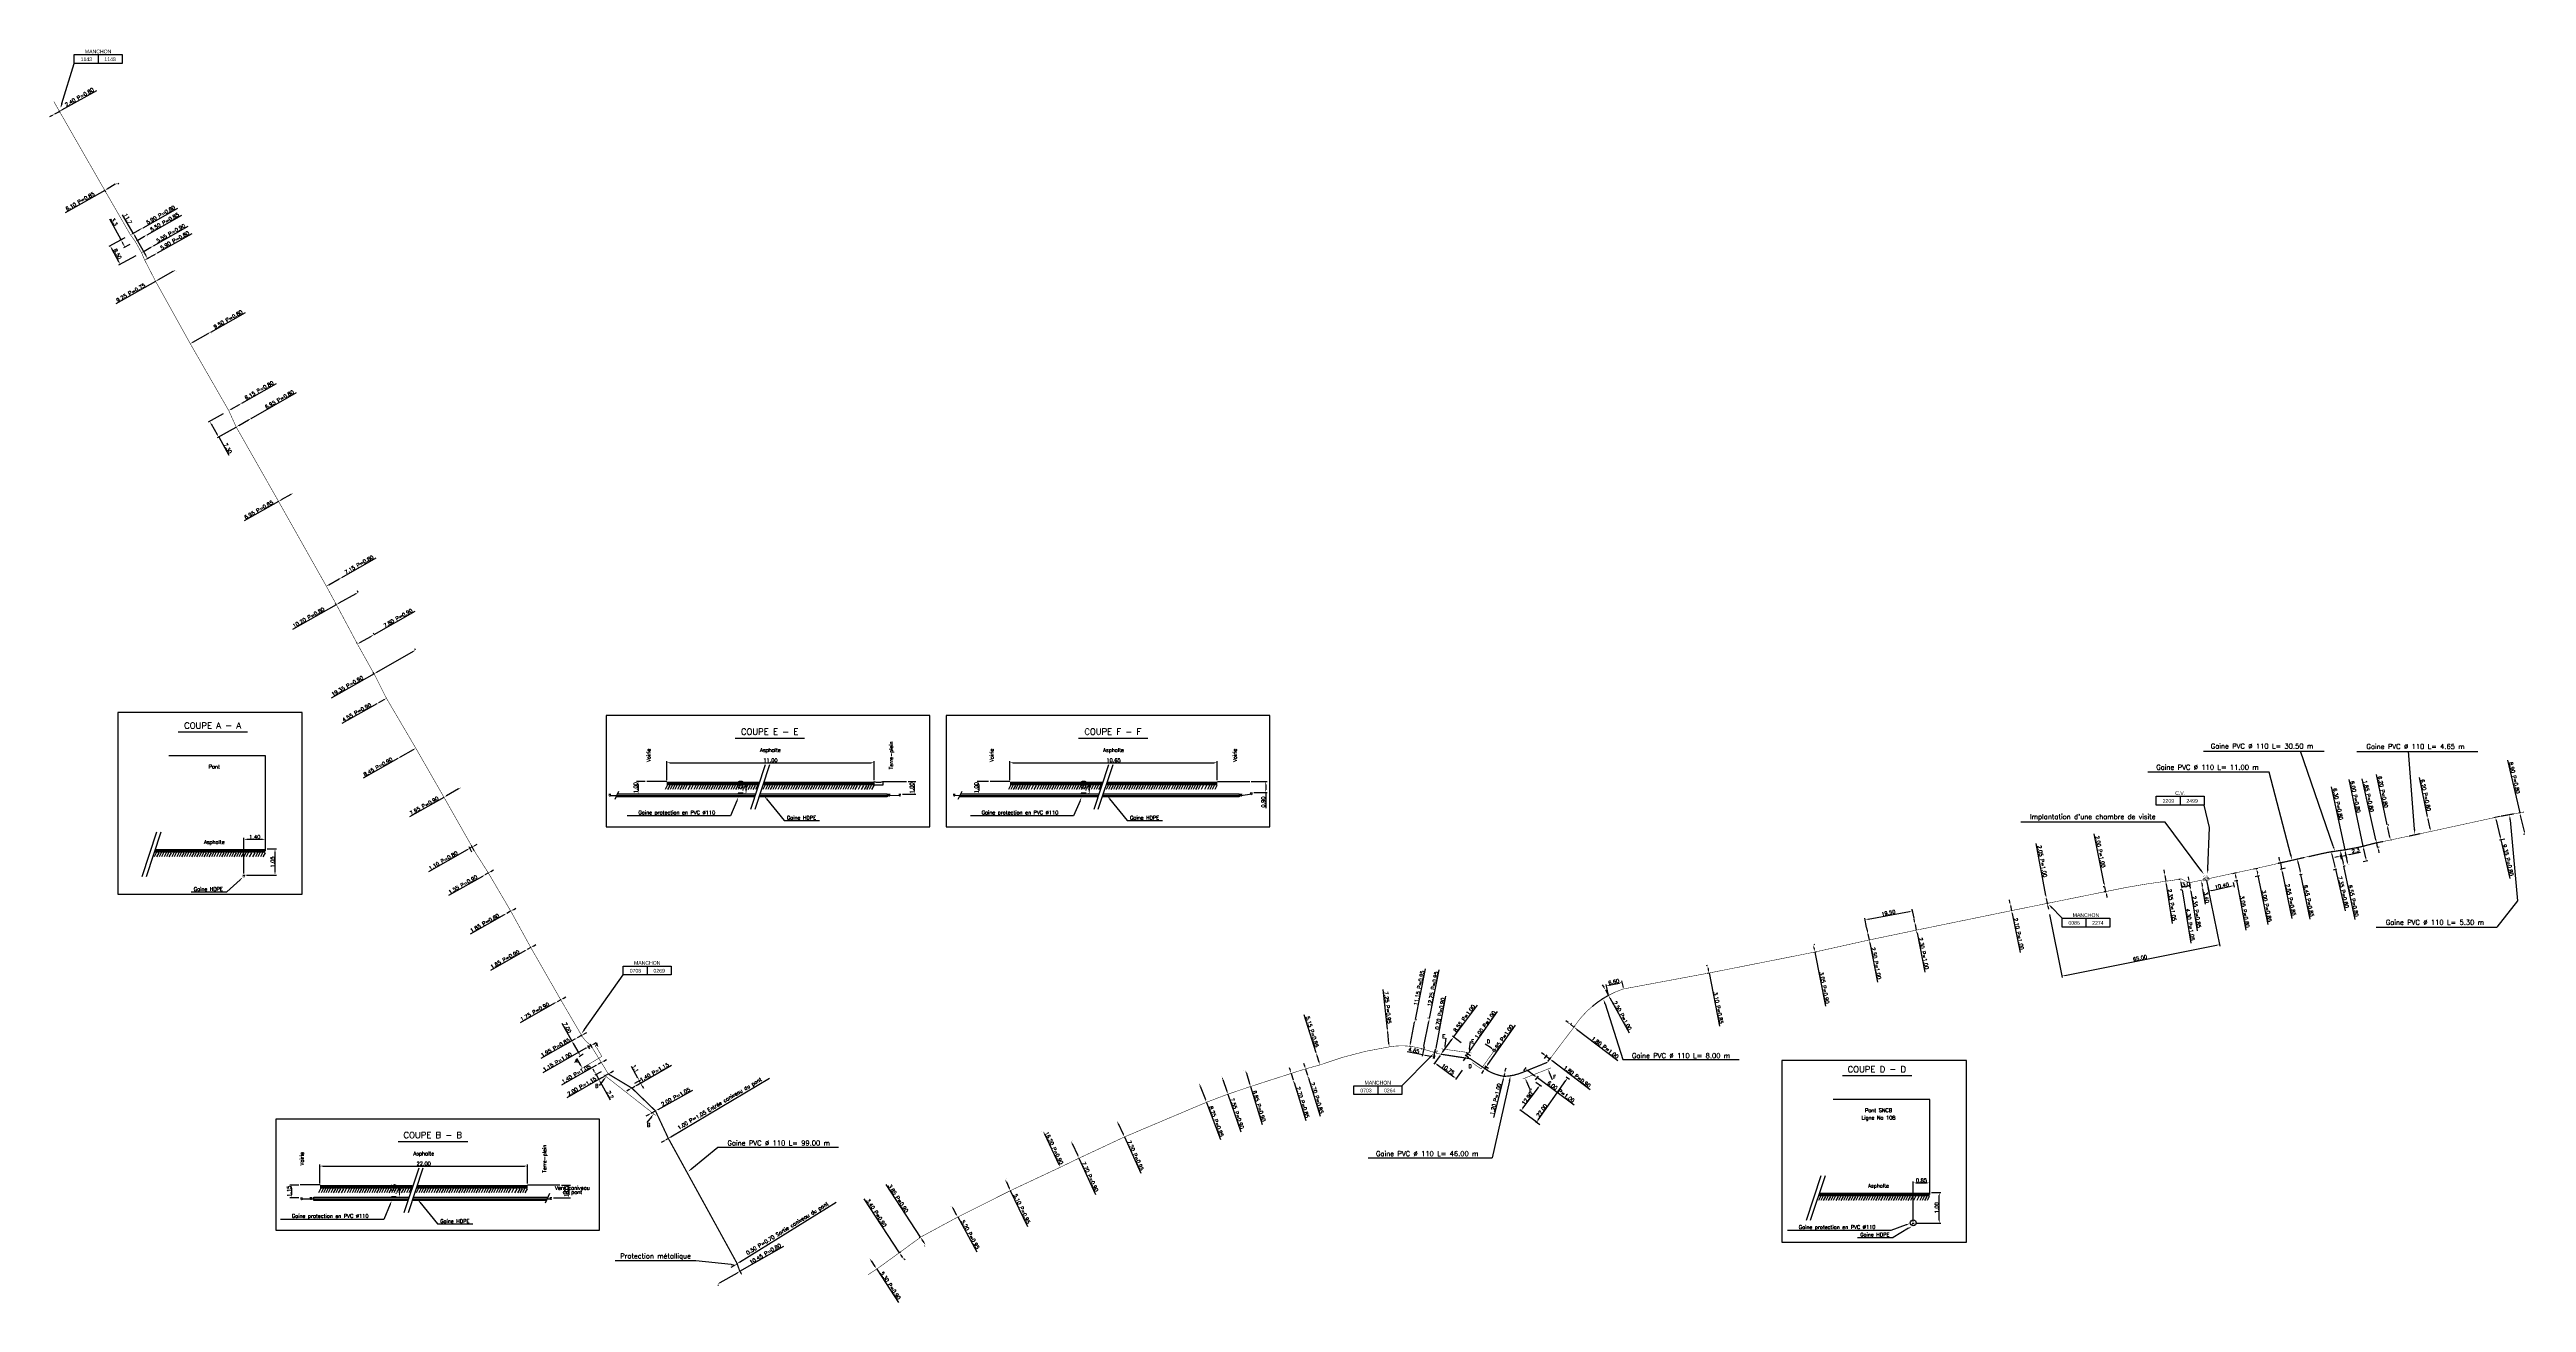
# Model space of a CAD drawing. Header units: millimetres. Extents: x 137998 to 139001, y 123989 to 124496.
import ezdxf
from ezdxf.enums import TextEntityAlignment as Align

# ---------------------------------------------------------------- set-up
doc = ezdxf.new("R2010")
doc.units = ezdxf.units.MM
doc.header["$MEASUREMENT"] = 0
doc.linetypes.add('CENTER2', pattern=[28.575, 19.05, -3.175, 3.175, -3.175])
doc.layers.get('0').update_dxf_attribs({"linetype": 'CONTINUOUS'})
doc.layers.get('DEFPOINTS').update_dxf_attribs({"linetype": 'CONTINUOUS'})
doc.layers.add('BF05', color=7, linetype='CONTINUOUS')
doc.layers.add('O_100', color=6, linetype='CONTINUOUS')
doc.styles.get("Standard").update_dxf_attribs({"font": 'ROMANS.SHX'})
doc.styles.add('TXT', font='txt')
doc.dimstyles.new('DIM-1L1', dxfattribs={"dimtxt": 2, "dimasz": 2, "dimexe": 0.5, "dimexo": 0.5, "dimgap": 0.5, "dimtad": 0, "dimzin": 0, "dimdsep": 46, "dimtxsty": 'Standard', "dimcen": 0, "dimdle": 1.25, "dimse2": 1, "dimclrd": 1, "dimclre": 1, "dimclrt": 1, "dimadec": 0, "dimazin": 0, "dimtfac": 0.5, "dimtofl": 0, "dimtmove": 2, "dimatfit": 3, "dimfxl": 1, "dimtvp": 0.5, "dimtolj": 1, "dimtzin": 0, "dimarcsym": 0})
doc.dimstyles.get("Standard").update_dxf_attribs({"dimtxt": 1.5, "dimasz": 1.2, "dimexe": 0.625, "dimexo": 0.625, "dimgap": 0.25, "dimtad": 1, "dimdec": 1, "dimzin": 0, "dimdsep": 46, "dimtxsty": 'Standard', "dimcen": -0.5, "dimdle": 1, "dimadec": 0, "dimazin": 0, "dimtfac": 0.5, "dimtdec": 1, "dimtmove": 0, "dimatfit": 3, "dimfxl": 1, "dimtolj": 1, "dimtzin": 0, "dimarcsym": 0})

# ---------------------------------------------------------------- blocks, each defined once
blk = doc.blocks.new('*D34')
at = {"layer": 'DEFPOINTS', "color": 0, "linetype": 'Continuous'}
for p in [(138998.5, 124187), (138999, 124187.2), (139001, 124178.5)]:
    blk.add_point(p, dxfattribs=at)
at = {"layer": 'O_100', "color": 0, "linetype": 'Continuous', "lineweight": -2}
for p, q in [((138998.5, 124187), (138993.5, 124208.3)), ((138998.4, 124187), (138997.9, 124186.9)), ((139000.2, 124179.5), (138998.7, 124185.9)), ((139000.4, 124178.4), (138999.9, 124178.2))]:
    blk.add_line(p, q, dxfattribs=at)
at = {"layer": 'O_100', "color": 0, "linetype": 'Continuous'}
for points in [[(138998.9, 124185.9), (138998.6, 124185.8), (138998.5, 124187)], [(139000.4, 124179.6), (139000, 124179.5), (139000.5, 124178.4)]]:
    blk.add_solid(points, dxfattribs=at)
at = {"layer": 'O_100', "color": 0, "linetype": 'Continuous', "insert": (138996.2, 124201.2), "char_height": 1.5, "attachment_point": 5, "rotation": 283.2057}
blk.add_mtext('\\A1;8.90 P=0.80', dxfattribs=at)
blk = doc.blocks.new('*D33')
at = {"layer": 'DEFPOINTS', "color": 0, "linetype": 'Continuous'}
for p in [(138988.5, 124185.2), (138990.7, 124185.7), (138992.9, 124176.6)]:
    blk.add_point(p, dxfattribs=at)
at = {"layer": 'O_100', "color": 0, "linetype": 'Continuous', "lineweight": -2}
for p, q in [((138990.1, 124185.5), (138987.9, 124185)), ((138988.8, 124184), (138990.4, 124177.2)), ((138992.3, 124176.4), (138990.1, 124175.9)), ((138990.7, 124176.1), (138994.3, 124160.4))]:
    blk.add_line(p, q, dxfattribs=at)
at = {"layer": 'O_100', "color": 0, "linetype": 'Continuous'}
for points in [[(138989, 124184), (138988.6, 124183.9), (138988.5, 124185.2)], [(138990.6, 124177.3), (138990.2, 124177.2), (138990.7, 124176.1)]]:
    blk.add_solid(points, dxfattribs=at)
at = {"layer": 'O_100', "color": 0, "linetype": 'Continuous', "insert": (138993.6, 124167.9), "char_height": 1.5, "attachment_point": 5, "rotation": 283.2057}
blk.add_mtext('\\A1;9.35 P=0.80', dxfattribs=at)
blk = doc.blocks.new('*D32')
at = {"layer": 'DEFPOINTS', "color": 0, "linetype": 'Continuous'}
for p in [(138961, 124185.6), (138961, 124185.6), (138962.3, 124179.5)]:
    blk.add_point(p, dxfattribs=at)
at = {"layer": 'O_100', "color": 0, "linetype": 'Continuous', "lineweight": -2}
for p, q in [((138961, 124185.6), (138957.7, 124201.3)), ((138962.1, 124180.7), (138961.3, 124184.4)), ((138961.7, 124185.7), (138961.7, 124185.7)), ((138962.9, 124179.6), (138962.9, 124179.6))]:
    blk.add_line(p, q, dxfattribs=at)
at = {"layer": 'O_100', "color": 0, "linetype": 'Continuous'}
for points in [[(138961.5, 124184.4), (138961.1, 124184.3), (138961, 124185.6)], [(138962.3, 124180.7), (138961.9, 124180.6), (138962.3, 124179.5)]]:
    blk.add_solid(points, dxfattribs=at)
at = {"layer": 'O_100', "color": 0, "linetype": 'Continuous', "insert": (138960.2, 124194.2), "char_height": 1.5, "attachment_point": 5, "rotation": 281.9877}
blk.add_mtext('\\A1;6.20 P=0.80', dxfattribs=at)
blk = doc.blocks.new('*D31')
at = {"layer": 'DEFPOINTS', "color": 0, "linetype": 'Continuous'}
for p in [(138944.5, 124182), (138945.8, 124176), (138946, 124176)]:
    blk.add_point(p, dxfattribs=at)
at = {"layer": 'O_100', "color": 0, "linetype": 'Continuous', "lineweight": -2}
for p, q in [((138944.7, 124182.1), (138940.3, 124202.5)), ((138945.7, 124177.2), (138944.9, 124180.9)), ((138945.1, 124182.2), (138945.3, 124182.2)), ((138946.4, 124176.1), (138946.6, 124176.1))]:
    blk.add_line(p, q, dxfattribs=at)
at = {"layer": 'O_100', "color": 0, "linetype": 'Continuous'}
for points in [[(138945.1, 124181), (138944.7, 124180.9), (138944.7, 124182.1)], [(138945.9, 124177.2), (138945.5, 124177.2), (138946, 124176)]]:
    blk.add_solid(points, dxfattribs=at)
at = {"layer": 'O_100', "color": 0, "linetype": 'Continuous', "insert": (138942.9, 124195.5), "char_height": 1.5, "attachment_point": 5, "rotation": 281.9877}
blk.add_mtext('\\A1;6.20 P=0.80', dxfattribs=at)
blk = doc.blocks.new('*D30')
at = {"layer": 'DEFPOINTS', "color": 0, "linetype": 'Continuous'}
for p in [(138939.8, 124174.8), (138940.2, 124173), (138940.4, 124174.9)]:
    blk.add_point(p, dxfattribs=at)
at = {"layer": 'O_100', "color": 0, "linetype": 'Continuous', "lineweight": -2}
for p, q in [((138940.1, 124176.1), (138934.5, 124200.8)), ((138940.4, 124174.9), (138941, 124175)), ((138940.8, 124173.1), (138940.4, 124174.9)), ((138940.8, 124173.1), (138941.4, 124173.2)), ((138941.1, 124171.9), (138941.3, 124170.8))]:
    blk.add_line(p, q, dxfattribs=at)
at = {"layer": 'O_100', "color": 0, "linetype": 'Continuous'}
for points in [[(138940.3, 124176.1), (138939.9, 124176), (138940.4, 124174.9)], [(138941.3, 124172), (138940.9, 124171.9), (138940.8, 124173.1)]]:
    blk.add_solid(points, dxfattribs=at)
at = {"layer": 'O_100', "color": 0, "linetype": 'Continuous', "insert": (138937.1, 124193.8), "char_height": 1.5, "attachment_point": 5, "rotation": 282.9172}
blk.add_mtext('\\A1;1.85 P=0.80', dxfattribs=at)
blk = doc.blocks.new('*D29')
at = {"layer": 'DEFPOINTS', "color": 0, "linetype": 'Continuous'}
for p in [(138933.1, 124173.1), (138935, 124173.5), (138934.4, 124167.2)]:
    blk.add_point(p, dxfattribs=at)
at = {"layer": 'O_100', "color": 0, "linetype": 'Continuous', "lineweight": -2}
for p, q in [((138935, 124173.5), (138929.2, 124200.5)), ((138933.8, 124173.2), (138935.6, 124173.6)), ((138936, 124168.8), (138935.2, 124172.3)), ((138935, 124167.3), (138936.8, 124167.7))]:
    blk.add_line(p, q, dxfattribs=at)
at = {"layer": 'O_100', "color": 0, "linetype": 'Continuous'}
for points in [[(138935.4, 124172.3), (138935, 124172.3), (138935, 124173.5)], [(138936.2, 124168.8), (138935.8, 124168.7), (138936.2, 124167.6)]]:
    blk.add_solid(points, dxfattribs=at)
at = {"layer": 'O_100', "color": 0, "linetype": 'Continuous', "insert": (138931.8, 124193.5), "char_height": 1.5, "attachment_point": 5, "rotation": 282.0032}
blk.add_mtext('\\A1;6.00 P=0.80', dxfattribs=at)
blk = doc.blocks.new('*D28')
at = {"layer": 'DEFPOINTS', "color": 0, "linetype": 'Continuous'}
for p in [(138926.2, 124167.7), (138928, 124169.9), (138928.4, 124168.2)]:
    blk.add_point(p, dxfattribs=at)
at = {"layer": 'O_100', "color": 0, "linetype": 'Continuous', "lineweight": -2}
for p, q in [((138928.3, 124168.8), (138927.9, 124170.5)), ((138929.2, 124170.1), (138933.9, 124171.1)), ((138924.6, 124169.2), (138923.5, 124168.9)), ((138926.1, 124168.3), (138925.7, 124170)), ((138925.8, 124169.4), (138928, 124169.9))]:
    blk.add_line(p, q, dxfattribs=at)
at = {"layer": 'O_100', "color": 0, "linetype": 'Continuous'}
for points in [[(138924.6, 124169.4), (138924.7, 124169), (138925.8, 124169.4)], [(138929.2, 124170.3), (138929.2, 124169.9), (138928, 124169.9)]]:
    blk.add_solid(points, dxfattribs=at)
at = {"layer": 'O_100', "color": 0, "linetype": 'Continuous', "insert": (138931.9, 124171.7), "char_height": 1.5, "attachment_point": 5, "rotation": 11.9788}
blk.add_mtext('\\A1;2.3', dxfattribs=at)
blk = doc.blocks.new('*D27')
at = {"layer": 'DEFPOINTS', "color": 0, "linetype": 'Continuous'}
for p in [(138927.6, 124172), (138927.6, 124172), (138928.9, 124165.9)]:
    blk.add_point(p, dxfattribs=at)
at = {"layer": 'O_100', "color": 0, "linetype": 'Continuous', "lineweight": -2}
for p, q in [((138927.6, 124172), (138922.1, 124197.6)), ((138928.6, 124167), (138927.8, 124170.9)), ((138928.2, 124172.2), (138928.2, 124172.2)), ((138929.5, 124166), (138929.5, 124166))]:
    blk.add_line(p, q, dxfattribs=at)
at = {"layer": 'O_100', "color": 0, "linetype": 'Continuous'}
for points in [[(138928, 124170.9), (138927.6, 124170.8), (138927.6, 124172)], [(138928.8, 124167.1), (138928.4, 124167), (138928.9, 124165.9)]]:
    blk.add_solid(points, dxfattribs=at)
at = {"layer": 'O_100', "color": 0, "linetype": 'Continuous', "insert": (138924.7, 124190.6), "char_height": 1.5, "attachment_point": 5, "rotation": 281.9788}
blk.add_mtext('\\A1;6.30 P=0.80', dxfattribs=at)
blk = doc.blocks.new('*D26')
at = {"layer": 'DEFPOINTS', "color": 0, "linetype": 'Continuous'}
for p in [(138925.3, 124171.7), (138925.7, 124171.8), (138926.7, 124165.3)]:
    blk.add_point(p, dxfattribs=at)
at = {"layer": 'O_100', "color": 0, "linetype": 'Continuous', "lineweight": -2}
for p, q in [((138925.9, 124171.9), (138926.3, 124171.9)), ((138925.9, 124170.6), (138926.8, 124166.6)), ((138927, 124165.4), (138931.6, 124143.9)), ((138927.3, 124165.5), (138927.6, 124165.5))]:
    blk.add_line(p, q, dxfattribs=at)
at = {"layer": 'O_100', "color": 0, "linetype": 'Continuous'}
for points in [[(138926.1, 124170.7), (138925.7, 124170.6), (138925.7, 124171.8)], [(138927, 124166.6), (138926.6, 124166.5), (138927, 124165.4)]]:
    blk.add_solid(points, dxfattribs=at)
at = {"layer": 'O_100', "color": 0, "linetype": 'Continuous', "insert": (138931, 124151.4), "char_height": 1.5, "attachment_point": 5, "rotation": 281.9788}
blk.add_mtext('\\A1;6.55 P=0.80', dxfattribs=at)
blk = doc.blocks.new('*D25')
at = {"layer": 'DEFPOINTS', "color": 0, "linetype": 'Continuous'}
for p in [(138920.6, 124171), (138922, 124171.3), (138922.3, 124163.9)]:
    blk.add_point(p, dxfattribs=at)
at = {"layer": 'O_100', "color": 0, "linetype": 'Continuous', "lineweight": -2}
for p, q in [((138921.3, 124171.2), (138922.6, 124171.5)), ((138922.3, 124170.2), (138923.4, 124165.3)), ((138922.9, 124164), (138924.3, 124164.3)), ((138923.7, 124164.2), (138927.6, 124147.4))]:
    blk.add_line(p, q, dxfattribs=at)
at = {"layer": 'O_100', "color": 0, "linetype": 'Continuous'}
for points in [[(138922.5, 124170.2), (138922.1, 124170.1), (138922, 124171.3)], [(138923.6, 124165.4), (138923.2, 124165.3), (138923.7, 124164.2)]]:
    blk.add_solid(points, dxfattribs=at)
at = {"layer": 'O_100', "color": 0, "linetype": 'Continuous', "insert": (138926.9, 124154.9), "char_height": 1.5, "attachment_point": 5, "rotation": 283.0147}
blk.add_mtext('\\A1;7.35 P=0.80', dxfattribs=at)
blk = doc.blocks.new('*D24')
at = {"layer": 'DEFPOINTS', "color": 0, "linetype": 'Continuous'}
for p in [(138907.1, 124168.2), (138908.3, 124168.4), (138908.5, 124161.9)]:
    blk.add_point(p, dxfattribs=at)
at = {"layer": 'O_100', "color": 0, "linetype": 'Continuous', "lineweight": -2}
for p, q in [((138907.7, 124168.3), (138908.9, 124168.5)), ((138908.5, 124167.2), (138909.4, 124163.3)), ((138909.1, 124162), (138910.2, 124162.2)), ((138909.6, 124162.1), (138913.4, 124144))]:
    blk.add_line(p, q, dxfattribs=at)
at = {"layer": 'O_100', "color": 0, "linetype": 'Continuous'}
for points in [[(138908.7, 124167.3), (138908.3, 124167.2), (138908.3, 124168.4)], [(138909.5, 124163.3), (138909.2, 124163.2), (138909.6, 124162.1)]]:
    blk.add_solid(points, dxfattribs=at)
at = {"layer": 'O_100', "color": 0, "linetype": 'Continuous', "insert": (138912.9, 124151.4), "char_height": 1.5, "attachment_point": 5, "rotation": 281.9646}
blk.add_mtext('\\A1;6.45 P=0.85', dxfattribs=at)
blk = doc.blocks.new('*D23')
at = {"layer": 'DEFPOINTS', "color": 0, "linetype": 'Continuous'}
for p in [(138901.4, 124166.8), (138903.4, 124167.2), (138903.9, 124164.7)]:
    blk.add_point(p, dxfattribs=at)
at = {"layer": 'O_100', "color": 0, "linetype": 'Continuous', "lineweight": -2}
for p, q in [((138902.8, 124167.1), (138900.7, 124166.6)), ((138901.1, 124167.9), (138900.9, 124169.1)), ((138903.3, 124164.6), (138901.3, 124164.1)), ((138901.4, 124166.8), (138901.9, 124164.3)), ((138902.1, 124163.1), (138906.1, 124144.3))]:
    blk.add_line(p, q, dxfattribs=at)
at = {"layer": 'O_100', "color": 0, "linetype": 'Continuous'}
for points in [[(138901.3, 124168), (138900.9, 124167.9), (138901.4, 124166.8)], [(138902.3, 124163.1), (138901.9, 124163), (138901.9, 124164.3)]]:
    blk.add_solid(points, dxfattribs=at)
at = {"layer": 'O_100', "color": 0, "linetype": 'Continuous', "insert": (138905.6, 124151.8), "char_height": 1.5, "attachment_point": 5, "rotation": 281.9788}
blk.add_mtext('\\A1;2.55 P=0.85', dxfattribs=at)
blk = doc.blocks.new('*D22')
at = {"layer": 'DEFPOINTS', "color": 0, "linetype": 'Continuous'}
for p in [(138890, 124164.2), (138890.6, 124161.2), (138891.7, 124164.5)]:
    blk.add_point(p, dxfattribs=at)
at = {"layer": 'O_100', "color": 0, "linetype": 'Continuous', "lineweight": -2}
for p, q in [((138890.6, 124164.3), (138892.3, 124164.6)), ((138891.2, 124161.3), (138892.9, 124161.7)), ((138892, 124163.3), (138892.1, 124162.7)), ((138892.3, 124161.6), (138896.4, 124141.8))]:
    blk.add_line(p, q, dxfattribs=at)
at = {"layer": 'O_100', "color": 0, "linetype": 'Continuous'}
for points in [[(138892.2, 124163.4), (138891.8, 124163.3), (138891.7, 124164.5)], [(138892.3, 124162.8), (138891.9, 124162.7), (138892.3, 124161.6)]]:
    blk.add_solid(points, dxfattribs=at)
at = {"layer": 'O_100', "color": 0, "linetype": 'Continuous', "insert": (138895.9, 124149.3), "char_height": 1.5, "attachment_point": 5, "rotation": 281.5469}
blk.add_mtext('\\A1;3.00 P=0.85', dxfattribs=at)
blk = doc.blocks.new('*D21')
at = {"layer": 'DEFPOINTS', "color": 0, "linetype": 'Continuous'}
for p in [(138872, 124157.4), (138807.9, 124146.4), (138876.7, 124133.6)]:
    blk.add_point(p, dxfattribs=at)
at = {"layer": 'O_100', "color": 0, "linetype": 'Continuous', "lineweight": -2}
for p, q in [((138872.1, 124156.8), (138876.9, 124133)), ((138808, 124145.8), (138813.1, 124120.3)), ((138814.1, 124121.1), (138875.6, 124133.4))]:
    blk.add_line(p, q, dxfattribs=at)
at = {"layer": 'O_100', "color": 0, "linetype": 'Continuous'}
for points in [[(138875.5, 124133.6), (138875.6, 124133.2), (138876.7, 124133.6)], [(138814.1, 124121.3), (138814.2, 124120.9), (138812.9, 124120.9)]]:
    blk.add_solid(points, dxfattribs=at)
at = {"layer": 'O_100', "color": 0, "linetype": 'Continuous', "insert": (138844.6, 124128.2), "char_height": 1.5, "attachment_point": 5, "rotation": 11.2577}
blk.add_mtext('\\A1;65.00', dxfattribs=at)
blk = doc.blocks.new('*D20')
at = {"layer": 'DEFPOINTS', "color": 0, "linetype": 'Continuous'}
for p in [(138871.4, 124160.2), (138882.1, 124159.4), (138882.5, 124157.5)]:
    blk.add_point(p, dxfattribs=at)
at = {"layer": 'O_100', "color": 0, "linetype": 'Continuous', "lineweight": -2}
for p, q in [((138871.5, 124159.6), (138872.6, 124154.8)), ((138873.6, 124155.6), (138881.4, 124157.3)), ((138882.3, 124158.8), (138882.7, 124156.9))]:
    blk.add_line(p, q, dxfattribs=at)
at = {"layer": 'O_100', "color": 0, "linetype": 'Continuous'}
for points in [[(138873.6, 124155.8), (138873.6, 124155.4), (138872.4, 124155.4)], [(138881.3, 124157.5), (138881.4, 124157.1), (138882.5, 124157.5)]]:
    blk.add_solid(points, dxfattribs=at)
at = {"layer": 'O_100', "color": 0, "linetype": 'Continuous', "insert": (138877.7, 124157.5), "char_height": 1.5, "attachment_point": 5, "rotation": 11.9069}
blk.add_mtext('\\A1;10.40', dxfattribs=at)
blk = doc.blocks.new('*D19')
at = {"layer": 'DEFPOINTS', "color": 0, "linetype": 'Continuous'}
for p in [(138881.6, 124162.4), (138883.1, 124162.7), (138882.1, 124159.4)]:
    blk.add_point(p, dxfattribs=at)
at = {"layer": 'O_100', "color": 0, "linetype": 'Continuous', "lineweight": -2}
for p, q in [((138882.2, 124162.5), (138883.7, 124162.8)), ((138883.3, 124161.5), (138883.4, 124160.8)), ((138882.8, 124159.5), (138884.2, 124159.8)), ((138883.6, 124159.7), (138887.4, 124139.5))]:
    blk.add_line(p, q, dxfattribs=at)
at = {"layer": 'O_100', "color": 0, "linetype": 'Continuous'}
for points in [[(138883.5, 124161.5), (138883.1, 124161.4), (138883.1, 124162.7)], [(138883.6, 124160.9), (138883.2, 124160.8), (138883.6, 124159.7)]]:
    blk.add_solid(points, dxfattribs=at)
at = {"layer": 'O_100', "color": 0, "linetype": 'Continuous', "insert": (138887, 124147), "char_height": 1.5, "attachment_point": 5, "rotation": 280.5145}
blk.add_mtext('\\A1;3.05 P=0.80', dxfattribs=at)
blk = doc.blocks.new('*D18')
at = {"layer": 'DEFPOINTS', "color": 0, "linetype": 'Continuous'}
for p in [(138869.4, 124159.7), (138869.9, 124156.3), (138869.9, 124156.3)]:
    blk.add_point(p, dxfattribs=at)
at = {"layer": 'O_100', "color": 0, "linetype": 'Continuous', "lineweight": -2}
for p, q in [((138868.7, 124159.6), (138868.7, 124159.6)), ((138869.3, 124156.2), (138869.3, 124156.2)), ((138869.6, 124158.5), (138869.7, 124157.5)), ((138869.9, 124156.3), (138870.9, 124150.1))]:
    blk.add_line(p, q, dxfattribs=at)
at = {"layer": 'O_100', "color": 0, "linetype": 'Continuous'}
for points in [[(138869.7, 124158.6), (138869.4, 124158.5), (138869.4, 124159.7)], [(138869.9, 124157.5), (138869.5, 124157.5), (138869.9, 124156.3)]]:
    blk.add_solid(points, dxfattribs=at)
at = {"layer": 'O_100', "color": 0, "linetype": 'Continuous', "insert": (138871.5, 124152.8), "char_height": 1.5, "attachment_point": 5, "rotation": 279.3512}
blk.add_mtext('\\A1;3.40', dxfattribs=at)
blk = doc.blocks.new('*D17')
at = {"layer": 'DEFPOINTS', "color": 0, "linetype": 'Continuous'}
for p in [(138862, 124156), (138864.8, 124157.4), (138864.9, 124156.4)]:
    blk.add_point(p, dxfattribs=at)
at = {"layer": 'O_100', "color": 0, "linetype": 'Continuous', "lineweight": -2}
for p, q in [((138861.9, 124156.6), (138861.7, 124157.5)), ((138863, 124157.1), (138863.6, 124157.2)), ((138864.8, 124157.1), (138864.7, 124158))]:
    blk.add_line(p, q, dxfattribs=at)
at = {"layer": 'O_100', "color": 0, "linetype": 'Continuous'}
for points in [[(138863, 124157.3), (138863, 124156.9), (138861.8, 124156.9)], [(138863.6, 124157.4), (138863.6, 124157), (138864.8, 124157.4)]]:
    blk.add_solid(points, dxfattribs=at)
at = {"layer": 'O_100', "color": 0, "linetype": 'Continuous', "insert": (138863.2, 124158.1), "char_height": 1.5, "attachment_point": 5, "rotation": 9.0529}
blk.add_mtext('\\A1;3.0', dxfattribs=at)
blk = doc.blocks.new('*D16')
at = {"layer": 'DEFPOINTS', "color": 0, "linetype": 'Continuous'}
for p in [(138864.6, 124158.8), (138864.9, 124156.4), (138864.9, 124156.4)]:
    blk.add_point(p, dxfattribs=at)
at = {"layer": 'O_100', "color": 0, "linetype": 'Continuous', "lineweight": -2}
for p, q in [((138864.4, 124160), (138864.2, 124161.1)), ((138864.6, 124158.8), (138864.9, 124156.4)), ((138865.1, 124155.3), (138867.7, 124139.3))]:
    blk.add_line(p, q, dxfattribs=at)
at = {"layer": 'O_100', "color": 0, "linetype": 'Continuous'}
for points in [[(138864.6, 124160), (138864.2, 124159.9), (138864.6, 124158.8)], [(138865.3, 124155.3), (138864.9, 124155.2), (138864.9, 124156.4)]]:
    blk.add_solid(points, dxfattribs=at)
at = {"layer": 'O_100', "color": 0, "linetype": 'Continuous', "insert": (138867.5, 124146.9), "char_height": 1.5, "attachment_point": 5, "rotation": 279.0529}
blk.add_mtext('\\A1;2.35 P=0.85', dxfattribs=at)
blk = doc.blocks.new('*D15')
at = {"layer": 'DEFPOINTS', "color": 0, "linetype": 'Continuous'}
for p in [(138861, 124160.2), (138861.3, 124160.2), (138862, 124156)]:
    blk.add_point(p, dxfattribs=at)
at = {"layer": 'O_100', "color": 0, "linetype": 'Continuous', "lineweight": -2}
for p, q in [((138860.7, 124160.1), (138860.3, 124160.1)), ((138861.4, 124155.9), (138861, 124155.8)), ((138861.1, 124159), (138861.4, 124157.1)), ((138861.6, 124155.9), (138865.1, 124134.3))]:
    blk.add_line(p, q, dxfattribs=at)
at = {"layer": 'O_100', "color": 0, "linetype": 'Continuous'}
for points in [[(138861.3, 124159), (138861, 124159), (138861, 124160.2)], [(138861.6, 124157.1), (138861.2, 124157.1), (138861.6, 124155.9)]]:
    blk.add_solid(points, dxfattribs=at)
at = {"layer": 'O_100', "color": 0, "linetype": 'Continuous', "insert": (138864.9, 124141.8), "char_height": 1.5, "attachment_point": 5, "rotation": 279.0529}
blk.add_mtext('\\A1;4.30 P=1.05', dxfattribs=at)
blk = doc.blocks.new('*D14')
at = {"layer": 'DEFPOINTS', "color": 0, "linetype": 'Continuous'}
for p in [(138854.7, 124161.7), (138855, 124159.3), (138855, 124159.3)]:
    blk.add_point(p, dxfattribs=at)
at = {"layer": 'O_100', "color": 0, "linetype": 'Continuous', "lineweight": -2}
for p, q in [((138854.5, 124162.8), (138854.3, 124164)), ((138854.7, 124161.7), (138855, 124159.3)), ((138855.2, 124158.1), (138857.6, 124142.2))]:
    blk.add_line(p, q, dxfattribs=at)
at = {"layer": 'O_100', "color": 0, "linetype": 'Continuous'}
for points in [[(138854.7, 124162.9), (138854.3, 124162.8), (138854.7, 124161.7)], [(138855.4, 124158.2), (138855, 124158.1), (138855, 124159.3)]]:
    blk.add_solid(points, dxfattribs=at)
at = {"layer": 'O_100', "color": 0, "linetype": 'Continuous', "insert": (138857.5, 124149.7), "char_height": 1.5, "attachment_point": 5, "rotation": 278.5698}
blk.add_mtext('\\A1;2.35 P=1.05', dxfattribs=at)
blk = doc.blocks.new('*D13')
at = {"layer": 'DEFPOINTS', "color": 0, "linetype": 'Continuous'}
for p in [(138830.7, 124155.2), (138830.8, 124157.2), (138831.2, 124155.3)]:
    blk.add_point(p, dxfattribs=at)
at = {"layer": 'O_100', "color": 0, "linetype": 'Continuous', "lineweight": -2}
for p, q in [((138830.1, 124158.3), (138826, 124178.5)), ((138830.2, 124157.1), (138829.7, 124157)), ((138830.6, 124155.1), (138830.1, 124155)), ((138830.7, 124155.2), (138830.3, 124157.1)), ((138831, 124154), (138831.2, 124152.8))]:
    blk.add_line(p, q, dxfattribs=at)
at = {"layer": 'O_100', "color": 0, "linetype": 'Continuous'}
for points in [[(138830.3, 124158.3), (138829.9, 124158.3), (138830.3, 124157.1)], [(138831.2, 124154), (138830.8, 124153.9), (138830.7, 124155.2)]]:
    blk.add_solid(points, dxfattribs=at)
at = {"layer": 'O_100', "color": 0, "linetype": 'Continuous', "insert": (138828.5, 124171.3), "char_height": 1.5, "attachment_point": 5, "rotation": 281.4679}
blk.add_mtext('\\A1;2.00 P=1.00', dxfattribs=at)
blk = doc.blocks.new('*D12')
at = {"layer": 'DEFPOINTS', "color": 0, "linetype": 'Continuous'}
for p in [(138806.7, 124152.4), (138807.1, 124150.4), (138807.1, 124150.4)]:
    blk.add_point(p, dxfattribs=at)
at = {"layer": 'O_100', "color": 0, "linetype": 'Continuous', "lineweight": -2}
for p, q in [((138806.5, 124153.6), (138802.6, 124174.6)), ((138806.1, 124152.3), (138806.1, 124152.3)), ((138807.1, 124150.4), (138806.7, 124152.4)), ((138806.5, 124150.3), (138806.5, 124150.3)), ((138807.3, 124149.2), (138807.5, 124148))]:
    blk.add_line(p, q, dxfattribs=at)
at = {"layer": 'O_100', "color": 0, "linetype": 'Continuous'}
for points in [[(138806.7, 124153.6), (138806.3, 124153.5), (138806.7, 124152.4)], [(138807.5, 124149.2), (138807.1, 124149.2), (138807.1, 124150.4)]]:
    blk.add_solid(points, dxfattribs=at)
at = {"layer": 'O_100', "color": 0, "linetype": 'Continuous', "insert": (138805, 124167.4), "char_height": 1.5, "attachment_point": 5, "rotation": 280.5145}
blk.add_mtext('\\A1;2.05 P=1.00', dxfattribs=at)
blk = doc.blocks.new('*D11')
at = {"layer": 'DEFPOINTS', "color": 0, "linetype": 'Continuous'}
for p in [(138792.1, 124149.5), (138792.6, 124147.4), (138792.6, 124147.4)]:
    blk.add_point(p, dxfattribs=at)
at = {"layer": 'O_100', "color": 0, "linetype": 'Continuous', "lineweight": -2}
for p, q in [((138791.9, 124150.7), (138791.7, 124151.8)), ((138792.1, 124149.5), (138792.6, 124147.4)), ((138792.8, 124146.3), (138796, 124130.5))]:
    blk.add_line(p, q, dxfattribs=at)
at = {"layer": 'O_100', "color": 0, "linetype": 'Continuous'}
for points in [[(138792.1, 124150.7), (138791.7, 124150.6), (138792.1, 124149.5)], [(138793, 124146.3), (138792.6, 124146.2), (138792.6, 124147.4)]]:
    blk.add_solid(points, dxfattribs=at)
at = {"layer": 'O_100', "color": 0, "linetype": 'Continuous', "insert": (138795.5, 124138), "char_height": 1.5, "attachment_point": 5, "rotation": 281.4679}
blk.add_mtext('\\A1;2.10 P=1.00', dxfattribs=at)
blk = doc.blocks.new('*D10')
at = {"layer": 'DEFPOINTS', "color": 0, "linetype": 'Continuous'}
for p in [(138752.5, 124147.4), (138753.2, 124143.7), (138734.1, 124140)]:
    blk.add_point(p, dxfattribs=at)
at = {"layer": 'O_100', "color": 0, "linetype": 'Continuous', "lineweight": -2}
for p, q in [((138733.9, 124140.6), (138733.2, 124144.4)), ((138734.5, 124144), (138751.3, 124147.1)), ((138753.1, 124144.4), (138752.4, 124148))]:
    blk.add_line(p, q, dxfattribs=at)
at = {"layer": 'O_100', "color": 0, "linetype": 'Continuous'}
for points in [[(138734.5, 124144.2), (138734.6, 124143.8), (138733.3, 124143.7)], [(138751.3, 124147.3), (138751.4, 124146.9), (138752.5, 124147.4)]]:
    blk.add_solid(points, dxfattribs=at)
at = {"layer": 'O_100', "color": 0, "linetype": 'Continuous', "insert": (138742.7, 124146.5), "char_height": 1.5, "attachment_point": 5, "rotation": 10.6913}
blk.add_mtext('\\A1;19.50', dxfattribs=at)
blk = doc.blocks.new('*D9')
at = {"layer": 'DEFPOINTS', "color": 0, "linetype": 'Continuous'}
for p in [(138753.6, 124141.8), (138754, 124139.5), (138754, 124139.5)]:
    blk.add_point(p, dxfattribs=at)
at = {"layer": 'O_100', "color": 0, "linetype": 'Continuous', "lineweight": -2}
for p, q in [((138753.3, 124143), (138753.1, 124144.1)), ((138753.6, 124141.8), (138754, 124139.5)), ((138754.3, 124138.4), (138757.5, 124122.5))]:
    blk.add_line(p, q, dxfattribs=at)
at = {"layer": 'O_100', "color": 0, "linetype": 'Continuous'}
for points in [[(138753.5, 124143), (138753.1, 124142.9), (138753.6, 124141.8)], [(138754.5, 124138.4), (138754.1, 124138.3), (138754, 124139.5)]]:
    blk.add_solid(points, dxfattribs=at)
at = {"layer": 'O_100', "color": 0, "linetype": 'Continuous', "insert": (138757, 124130.1), "char_height": 1.5, "attachment_point": 5, "rotation": 281.4679}
blk.add_mtext('\\A1;2.30 P=1.00', dxfattribs=at)
blk = doc.blocks.new('*D8')
at = {"layer": 'DEFPOINTS', "color": 0, "linetype": 'Continuous'}
for p in [(138734.4, 124138), (138734.9, 124135.5), (138734.9, 124135.5)]:
    blk.add_point(p, dxfattribs=at)
at = {"layer": 'O_100', "color": 0, "linetype": 'Continuous', "lineweight": -2}
for p, q in [((138734.2, 124139.2), (138734, 124140.4)), ((138734.4, 124138), (138734.9, 124135.5)), ((138735.2, 124134.4), (138738.3, 124118.5))]:
    blk.add_line(p, q, dxfattribs=at)
at = {"layer": 'O_100', "color": 0, "linetype": 'Continuous'}
for points in [[(138734.4, 124139.2), (138734, 124139.1), (138734.4, 124138)], [(138735.4, 124134.4), (138735, 124134.3), (138734.9, 124135.5)]]:
    blk.add_solid(points, dxfattribs=at)
at = {"layer": 'O_100', "color": 0, "linetype": 'Continuous', "insert": (138737.8, 124126.1), "char_height": 1.5, "attachment_point": 5, "rotation": 281.1672}
blk.add_mtext('\\A1;2.50 P=1.00', dxfattribs=at)
blk = doc.blocks.new('*D7')
at = {"layer": 'DEFPOINTS', "color": 0, "linetype": 'Continuous'}
for p in [(138712, 124133.6), (138712.5, 124130.6), (138712.9, 124130.6)]:
    blk.add_point(p, dxfattribs=at)
at = {"layer": 'O_100', "color": 0, "linetype": 'Continuous', "lineweight": -2}
for p, q in [((138712.5, 124132.5), (138712.7, 124131.8)), ((138712.6, 124133.7), (138712.9, 124133.8)), ((138712.9, 124130.6), (138717.2, 124108.7)), ((138713.2, 124130.7), (138713.5, 124130.8))]:
    blk.add_line(p, q, dxfattribs=at)
at = {"layer": 'O_100', "color": 0, "linetype": 'Continuous'}
for points in [[(138712.7, 124132.5), (138712.3, 124132.4), (138712.3, 124133.6)], [(138712.9, 124131.9), (138712.5, 124131.8), (138712.9, 124130.6)]]:
    blk.add_solid(points, dxfattribs=at)
at = {"layer": 'O_100', "color": 0, "linetype": 'Continuous', "insert": (138716.8, 124116.2), "char_height": 1.5, "attachment_point": 5, "rotation": 281.1672}
blk.add_mtext('\\A1;3.05 P=0.90', dxfattribs=at)
blk = doc.blocks.new('*D6')
at = {"layer": 'DEFPOINTS', "color": 0, "linetype": 'Continuous'}
for p in [(138670, 124125.3), (138670.1, 124122.2), (138670.6, 124122.3)]:
    blk.add_point(p, dxfattribs=at)
at = {"layer": 'O_100', "color": 0, "linetype": 'Continuous', "lineweight": -2}
for p, q in [((138669.4, 124125.2), (138668.9, 124125.1)), ((138670, 124122.1), (138669.5, 124122)), ((138669.7, 124124), (138669.8, 124123.3)), ((138670.1, 124122.2), (138674.3, 124100.6))]:
    blk.add_line(p, q, dxfattribs=at)
at = {"layer": 'O_100', "color": 0, "linetype": 'Continuous'}
for points in [[(138669.9, 124124.1), (138669.5, 124124), (138669.5, 124125.2)], [(138670, 124123.4), (138669.6, 124123.3), (138670.1, 124122.2)]]:
    blk.add_solid(points, dxfattribs=at)
at = {"layer": 'O_100', "color": 0, "linetype": 'Continuous', "insert": (138673.9, 124108.1), "char_height": 1.5, "attachment_point": 5, "rotation": 281.1672}
blk.add_mtext('\\A1;3.10 P=0.85', dxfattribs=at)
blk = doc.blocks.new('*D5')
at = {"layer": 'DEFPOINTS', "color": 0, "linetype": 'Continuous'}
for p in [(138629.4, 124113.1), (138634.9, 124118.4), (138635.5, 124115.7)]:
    blk.add_point(p, dxfattribs=at)
at = {"layer": 'O_100', "color": 0, "linetype": 'Continuous', "lineweight": -2}
for p, q in [((138629.2, 124113.7), (138628.4, 124117.5)), ((138629.7, 124117.2), (138633.8, 124118.1)), ((138635.4, 124116.3), (138634.8, 124119))]:
    blk.add_line(p, q, dxfattribs=at)
at = {"layer": 'O_100', "color": 0, "linetype": 'Continuous'}
for points in [[(138629.6, 124117.4), (138629.7, 124117), (138628.5, 124116.9)], [(138633.7, 124118.3), (138633.8, 124117.9), (138634.9, 124118.4)]]:
    blk.add_solid(points, dxfattribs=at)
at = {"layer": 'O_100', "color": 0, "linetype": 'Continuous', "insert": (138631.5, 124118.6), "char_height": 1.5, "attachment_point": 5, "rotation": 12.6831}
blk.add_mtext('\\A1;6.60', dxfattribs=at)
blk = doc.blocks.new('*D4')
at = {"layer": 'DEFPOINTS', "color": 0, "linetype": 'Continuous'}
for p in [(138628.2, 124115.3), (138629.4, 124113.1), (138629.4, 124113.1)]:
    blk.add_point(p, dxfattribs=at)
at = {"layer": 'O_100', "color": 0, "linetype": 'Continuous', "lineweight": -2}
for p, q in [((138627.6, 124116.4), (138627, 124117.4)), ((138628.2, 124115.3), (138629.4, 124113.1)), ((138629.9, 124112.1), (138637.7, 124097.9))]:
    blk.add_line(p, q, dxfattribs=at)
at = {"layer": 'O_100', "color": 0, "linetype": 'Continuous'}
for points in [[(138627.8, 124116.4), (138627.4, 124116.3), (138628.2, 124115.3)], [(138630.1, 124112.2), (138629.8, 124112), (138629.4, 124113.1)]]:
    blk.add_solid(points, dxfattribs=at)
at = {"layer": 'O_100', "color": 0, "linetype": 'Continuous', "insert": (138635, 124104.9), "char_height": 1.5, "attachment_point": 5, "rotation": 298.7785}
blk.add_mtext('\\A1;2.50 P=1.00', dxfattribs=at)
blk = doc.blocks.new('MES_MAN')
at = {"linetype": 'Continuous', "flags": 128}
blk.add_lwpolyline([(0, 0), (-4.85, 0), (-4.85, 1.79), (0, 1.79), (4.85, 1.79), (4.85, 0)], close=True, dxfattribs=at)
blk.add_lwpolyline([(0, 1.79), (0, 0)], dxfattribs=at)
at = {"linetype": 'Continuous', "style": 'TXT'}
blk.add_text('MANCHON', height=0.75, dxfattribs=at).set_placement((-0.01, 2.43), align=Align.MIDDLE)
for tag, p in [('M1', (-2.39, 0.85)), ('M2', (2.41, 0.85))]:
    blk.add_attdef(tag, text='', height=0.75, dxfattribs=at).set_placement(p, align=Align.MIDDLE)
blk = doc.blocks.new('MANCHON')
at = {"linetype": 'ByBlock', "const_width": 0.1, "flags": 128}
for points in [[(-0.4, 0.3), (-0.1, 0.3), (-0.1, -0.2), (-0.4, -0.2)], [(0.4, 0.3), (0.1, 0.3), (0.1, -0.2), (0.4, -0.2)]]:
    blk.add_lwpolyline(points, dxfattribs=at)
at = {"linetype": 'ByBlock'}
blk.add_point((0, 0), dxfattribs=at)
blk = doc.blocks.new('MES_CV')
at = {"linetype": 'Continuous', "flags": 128}
blk.add_lwpolyline([(0, 0), (-4.85, 0), (-4.85, 1.79), (0, 1.79), (4.85, 1.79), (4.85, 0)], close=True, dxfattribs=at)
at = {"linetype": 'ByBlock', "flags": 128}
blk.add_lwpolyline([(0, 1.79), (0, 0)], dxfattribs=at)
at = {"style": 'TXT'}
blk.add_text('C.V.', height=0.75, dxfattribs=at).set_placement((-0.01, 2.43), align=Align.MIDDLE)
for tag, p in [('M1', (-2.39, 0.85)), ('M2', (2.41, 0.85))]:
    blk.add_attdef(tag, text='', height=0.75, dxfattribs=at).set_placement(p, align=Align.MIDDLE)
blk = doc.blocks.new('CV')
at = {"const_width": 0.2, "flags": 128}
blk.add_lwpolyline([(-1.1, 0.5), (1.1, 0.5), (1.1, -0.5), (-1.1, -0.5)], close=True, dxfattribs=at)
at = {"linetype": 'ByBlock', "const_width": 0.1, "flags": 128}
for points in [[(-0.7, 0.3), (-0.5, 0.3), (-0.5, -0.2), (-0.7, -0.2)], [(0.7, 0.3), (0.5, 0.3), (0.5, -0.2), (0.7, -0.2)]]:
    blk.add_lwpolyline(points, dxfattribs=at)
at = {"style": 'TXT'}
blk.add_text('C.V', height=0.75, dxfattribs=at).set_placement((0, 1.2), align=Align.MIDDLE)
blk = doc.blocks.new('*D118')
at = {"layer": 'DEFPOINTS', "color": 0, "linetype": 'Continuous'}
for p in [(138572.4, 124089.4), (138573.4, 124087.5), (138574, 124088.3)]:
    blk.add_point(p, dxfattribs=at)
at = {"layer": 'O_100', "color": 0, "linetype": 'Continuous', "lineweight": -2}
for p, q in [((138573.1, 124090.4), (138584.5, 124106.6)), ((138571.2, 124087.6), (138570.5, 124086.6)), ((138572.9, 124087.8), (138571.4, 124088.9)), ((138573.5, 124088.6), (138571.9, 124089.7)), ((138571.9, 124088.6), (138572.4, 124089.4))]:
    blk.add_line(p, q, dxfattribs=at)
at = {"layer": 'O_100', "color": 0, "linetype": 'Continuous'}
for points in [[(138573, 124090.5), (138573.3, 124090.2), (138572.4, 124089.4)], [(138571, 124087.7), (138571.3, 124087.5), (138571.9, 124088.6)]]:
    blk.add_solid(points, dxfattribs=at)
at = {"layer": 'O_100', "color": 0, "linetype": 'Continuous', "insert": (138579.5, 124101.2), "char_height": 1.5, "attachment_point": 5, "rotation": 54.9753}
blk.add_mtext('\\A1;1.00 P=1.00', dxfattribs=at)
blk = doc.blocks.new('*D117')
at = {"layer": 'DEFPOINTS', "color": 0, "linetype": 'Continuous'}
for p in [(138566.7, 124096.2), (138570.3, 124093.5), (138561.5, 124089.3)]:
    blk.add_point(p, dxfattribs=at)
at = {"layer": 'O_100', "color": 0, "linetype": 'Continuous', "lineweight": -2}
for p, q in [((138566.7, 124096.2), (138576.3, 124109.2)), ((138562.3, 124090.2), (138566, 124095.3)), ((138569.8, 124093.9), (138566.2, 124096.6))]:
    blk.add_line(p, q, dxfattribs=at)
at = {"layer": 'O_100', "color": 0, "linetype": 'Continuous'}
for points in [[(138562.1, 124090.4), (138562.4, 124090.1), (138561.5, 124089.3)], [(138565.8, 124095.4), (138566.1, 124095.1), (138566.7, 124096.2)]]:
    blk.add_solid(points, dxfattribs=at)
at = {"layer": 'O_100', "color": 0, "linetype": 'Continuous', "insert": (138571, 124103.8), "char_height": 1.5, "attachment_point": 5, "rotation": 53.4733}
blk.add_mtext('\\A1;8.55 P=1.00', dxfattribs=at)
blk = doc.blocks.new('*D116')
at = {"layer": 'DEFPOINTS', "color": 0, "linetype": 'Continuous'}
for p in [(138561.5, 124089.3), (138570.5, 124083.3), (138567.7, 124079.5)]:
    blk.add_point(p, dxfattribs=at)
at = {"layer": 'O_100', "color": 0, "linetype": 'Continuous', "lineweight": -2}
for p, q in [((138561.2, 124088.8), (138558.7, 124085.3)), ((138560, 124085.1), (138566.8, 124080.2)), ((138570.1, 124082.8), (138567.4, 124079))]:
    blk.add_line(p, q, dxfattribs=at)
at = {"layer": 'O_100', "color": 0, "linetype": 'Continuous'}
for points in [[(138560.1, 124085.3), (138559.9, 124084.9), (138559, 124085.8)], [(138566.9, 124080.4), (138566.6, 124080.1), (138567.7, 124079.5)]]:
    blk.add_solid(points, dxfattribs=at)
at = {"layer": 'O_100', "color": 0, "linetype": 'Continuous', "insert": (138564.4, 124083.2), "char_height": 1.5, "attachment_point": 5, "rotation": 324.1872}
blk.add_mtext('\\A1;10.75', dxfattribs=at)
blk = doc.blocks.new('*D115')
at = {"layer": 'DEFPOINTS', "color": 0, "linetype": 'Continuous'}
for p in [(138554.8, 124092.9), (138559.4, 124092.1), (138558.6, 124088.2)]:
    blk.add_point(p, dxfattribs=at)
at = {"layer": 'O_100', "color": 0, "linetype": 'Continuous', "lineweight": -2}
for p, q in [((138554.1, 124089.1), (138547.9, 124090.3)), ((138554.7, 124092.3), (138553.9, 124088.5)), ((138559.2, 124091.4), (138558.4, 124087.5)), ((138557.4, 124088.4), (138555.2, 124088.8))]:
    blk.add_line(p, q, dxfattribs=at)
at = {"layer": 'O_100', "color": 0, "linetype": 'Continuous'}
for points in [[(138555.3, 124089), (138555.2, 124088.6), (138554.1, 124089.1)], [(138557.4, 124088.6), (138557.4, 124088.2), (138558.6, 124088.2)]]:
    blk.add_solid(points, dxfattribs=at)
at = {"layer": 'O_100', "color": 0, "linetype": 'Continuous', "insert": (138550.6, 124090.8), "char_height": 1.5, "attachment_point": 5, "rotation": 348.5252}
blk.add_mtext('\\A1;4.65', dxfattribs=at)
blk = doc.blocks.new('*D114')
at = {"layer": 'DEFPOINTS', "color": 0, "linetype": 'Continuous'}
for p in [(138559.1, 124090.7), (138559.4, 124090.7), (138559, 124090)]:
    blk.add_point(p, dxfattribs=at)
at = {"layer": 'O_100', "color": 0, "linetype": 'Continuous', "lineweight": -2}
for p, q in [((138559.6, 124091.8), (138563.6, 124112.8)), ((138559.2, 124089.9), (138559.4, 124090.7)), ((138559.7, 124090.6), (138560, 124090.5)), ((138559, 124088.8), (138558.8, 124087.6)), ((138559.6, 124089.9), (138559.8, 124089.8))]:
    blk.add_line(p, q, dxfattribs=at)
at = {"layer": 'O_100', "color": 0, "linetype": 'Continuous'}
for points in [[(138559.4, 124091.9), (138559.8, 124091.8), (138559.4, 124090.7)], [(138558.8, 124088.8), (138559.2, 124088.7), (138559.2, 124089.9)]]:
    blk.add_solid(points, dxfattribs=at)
at = {"layer": 'O_100', "color": 0, "linetype": 'Continuous', "insert": (138561.2, 124105.7), "char_height": 1.5, "attachment_point": 5, "rotation": 79.1442}
blk.add_mtext('\\A1;0.70 P=0.90', dxfattribs=at)
blk = doc.blocks.new('*D113')
at = {"layer": 'DEFPOINTS', "color": 0, "linetype": 'Continuous'}
for p in [(138557, 124103.8), (138554.4, 124091.3), (138554.5, 124091.3)]:
    blk.add_point(p, dxfattribs=at)
at = {"layer": 'O_100', "color": 0, "linetype": 'Continuous', "lineweight": -2}
for p, q in [((138556.9, 124103.8), (138560.9, 124123.5)), ((138554.6, 124092.5), (138556.7, 124102.6)), ((138556.4, 124103.9), (138556.3, 124103.9)), ((138553.9, 124091.4), (138553.7, 124091.5))]:
    blk.add_line(p, q, dxfattribs=at)
at = {"layer": 'O_100', "color": 0, "linetype": 'Continuous'}
for points in [[(138556.5, 124102.7), (138556.9, 124102.6), (138556.9, 124103.8)], [(138554.4, 124092.5), (138554.8, 124092.5), (138554.4, 124091.3)]]:
    blk.add_solid(points, dxfattribs=at)
at = {"layer": 'O_100', "color": 0, "linetype": 'Continuous', "insert": (138558.3, 124115.7), "char_height": 1.5, "attachment_point": 5, "rotation": 78.4804}
blk.add_mtext('\\A1;12.75 P=0.95', dxfattribs=at)
blk = doc.blocks.new('*D112')
at = {"layer": 'DEFPOINTS', "color": 0, "linetype": 'Continuous'}
for p in [(138551, 124103.5), (138551.2, 124103.4), (138548.8, 124092.5)]:
    blk.add_point(p, dxfattribs=at)
at = {"layer": 'O_100', "color": 0, "linetype": 'Continuous', "lineweight": -2}
for p, q in [((138551.2, 124103.4), (138555.3, 124123.8)), ((138549.2, 124093.7), (138550.9, 124102.3)), ((138551.6, 124103.3), (138551.8, 124103.3)), ((138549.4, 124092.4), (138549.5, 124092.4))]:
    blk.add_line(p, q, dxfattribs=at)
at = {"layer": 'O_100', "color": 0, "linetype": 'Continuous'}
for points in [[(138550.7, 124102.3), (138551.1, 124102.2), (138551.2, 124103.4)], [(138549, 124093.7), (138549.4, 124093.6), (138548.9, 124092.5)]]:
    blk.add_solid(points, dxfattribs=at)
at = {"layer": 'O_100', "color": 0, "linetype": 'Continuous', "insert": (138552.7, 124116.1), "char_height": 1.5, "attachment_point": 5, "rotation": 78.4804}
blk.add_mtext('\\A1;11.15 P=0.95', dxfattribs=at)
blk = doc.blocks.new('*D111')
at = {"layer": 'DEFPOINTS', "color": 0, "linetype": 'Continuous'}
for p in [(138539.9, 124099.5), (138539.9, 124099.5), (138540.6, 124092.3)]:
    blk.add_point(p, dxfattribs=at)
at = {"layer": 'O_100', "color": 0, "linetype": 'Continuous', "lineweight": -2}
for p, q in [((138539.9, 124099.5), (138538.2, 124115.5)), ((138540.5, 124093.5), (138540, 124098.3))]:
    blk.add_line(p, q, dxfattribs=at)
at = {"layer": 'O_100', "color": 0, "linetype": 'Continuous'}
for points in [[(138540.2, 124098.3), (138539.8, 124098.3), (138539.9, 124099.5)], [(138540.7, 124093.5), (138540.3, 124093.4), (138540.6, 124092.3)]]:
    blk.add_solid(points, dxfattribs=at)
at = {"layer": 'O_100', "color": 0, "linetype": 'Continuous', "insert": (138540, 124108.2), "char_height": 1.5, "attachment_point": 5, "rotation": 275.981}
blk.add_mtext('\\A1;7.25 P=0.95', dxfattribs=at)
blk = doc.blocks.new('*D110')
at = {"layer": 'DEFPOINTS', "color": 0, "linetype": 'Continuous'}
for p in [(138511, 124089.9), (138511, 124089.9), (138512.6, 124084.9)]:
    blk.add_point(p, dxfattribs=at)
at = {"layer": 'O_100', "color": 0, "linetype": 'Continuous', "lineweight": -2}
for p, q in [((138511, 124089.9), (138506.2, 124105.3)), ((138512.2, 124086.1), (138511.4, 124088.7)), ((138513.2, 124085.1), (138513.2, 124085.1))]:
    blk.add_line(p, q, dxfattribs=at)
at = {"layer": 'O_100', "color": 0, "linetype": 'Continuous'}
for points in [[(138511.6, 124088.8), (138511.2, 124088.7), (138511, 124089.9)], [(138512.4, 124086.1), (138512, 124086), (138512.6, 124084.9)]]:
    blk.add_solid(points, dxfattribs=at)
at = {"layer": 'O_100', "color": 0, "linetype": 'Continuous', "insert": (138509.4, 124098.4), "char_height": 1.5, "attachment_point": 5, "rotation": 287.2356}
blk.add_mtext('\\A1;5.15 P=0.85', dxfattribs=at)
blk = doc.blocks.new('*D109')
at = {"layer": 'DEFPOINTS', "color": 0, "linetype": 'Continuous'}
for p in [(138506.7, 124083.3), (138507.5, 124080.8), (138507.5, 124080.8)]:
    blk.add_point(p, dxfattribs=at)
at = {"layer": 'O_100', "color": 0, "linetype": 'Continuous', "lineweight": -2}
for p, q in [((138506.4, 124084.5), (138506, 124085.6)), ((138506.7, 124083.3), (138507.5, 124080.8)), ((138507.9, 124079.6), (138512.7, 124064.2))]:
    blk.add_line(p, q, dxfattribs=at)
at = {"layer": 'O_100', "color": 0, "linetype": 'Continuous'}
for points in [[(138506.6, 124084.6), (138506.2, 124084.4), (138506.7, 124083.3)], [(138508.1, 124079.7), (138507.7, 124079.6), (138507.5, 124080.8)]]:
    blk.add_solid(points, dxfattribs=at)
at = {"layer": 'O_100', "color": 0, "linetype": 'Continuous', "insert": (138511.4, 124071.6), "char_height": 1.5, "attachment_point": 5, "rotation": 287.2356}
blk.add_mtext('\\A1;2.70 P=0.85', dxfattribs=at)
blk = doc.blocks.new('*D108')
at = {"layer": 'DEFPOINTS', "color": 0, "linetype": 'Continuous'}
for p in [(138500.9, 124081.5), (138501.7, 124078.9), (138501.7, 124078.9)]:
    blk.add_point(p, dxfattribs=at)
at = {"layer": 'O_100', "color": 0, "linetype": 'Continuous', "lineweight": -2}
for p, q in [((138500.6, 124082.7), (138500.2, 124083.8)), ((138500.9, 124081.5), (138501.7, 124078.9)), ((138502.1, 124077.8), (138506.9, 124062.4))]:
    blk.add_line(p, q, dxfattribs=at)
at = {"layer": 'O_100', "color": 0, "linetype": 'Continuous'}
for points in [[(138500.8, 124082.7), (138500.4, 124082.6), (138500.9, 124081.5)], [(138502.3, 124077.9), (138501.9, 124077.7), (138501.7, 124078.9)]]:
    blk.add_solid(points, dxfattribs=at)
at = {"layer": 'O_100', "color": 0, "linetype": 'Continuous', "insert": (138505.6, 124069.8), "char_height": 1.5, "attachment_point": 5, "rotation": 287.2356}
blk.add_mtext('\\A1;2.70 P=0.85', dxfattribs=at)
blk = doc.blocks.new('*D107')
at = {"layer": 'DEFPOINTS', "color": 0, "linetype": 'Continuous'}
for p in [(138482.4, 124082.7), (138484.4, 124076.2), (138484.4, 124076.2)]:
    blk.add_point(p, dxfattribs=at)
at = {"layer": 'O_100', "color": 0, "linetype": 'Continuous', "lineweight": -2}
for p, q in [((138481.8, 124082.6), (138481.8, 124082.6)), ((138482.8, 124081.6), (138484.1, 124077.4)), ((138483.8, 124076), (138483.8, 124076)), ((138484.4, 124076.2), (138489.2, 124060.9))]:
    blk.add_line(p, q, dxfattribs=at)
at = {"layer": 'O_100', "color": 0, "linetype": 'Continuous'}
for points in [[(138483, 124081.7), (138482.6, 124081.5), (138482.4, 124082.7)], [(138484.3, 124077.4), (138483.9, 124077.3), (138484.4, 124076.2)]]:
    blk.add_solid(points, dxfattribs=at)
at = {"layer": 'O_100', "color": 0, "linetype": 'Continuous', "insert": (138487.9, 124068.3), "char_height": 1.5, "attachment_point": 5, "rotation": 287.2356}
blk.add_mtext('\\A1;6.85 P=0.90', dxfattribs=at)
blk = doc.blocks.new('*D106')
at = {"layer": 'DEFPOINTS', "color": 0, "linetype": 'Continuous'}
for p in [(138472.8, 124080.3), (138475.3, 124073.1), (138475.3, 124073.1)]:
    blk.add_point(p, dxfattribs=at)
at = {"layer": 'O_100', "color": 0, "linetype": 'Continuous', "lineweight": -2}
for p, q in [((138473.2, 124079.1), (138474.9, 124074.3)), ((138475.3, 124073.1), (138480.5, 124057.9))]:
    blk.add_line(p, q, dxfattribs=at)
at = {"layer": 'O_100', "color": 0, "linetype": 'Continuous'}
for points in [[(138473.4, 124079.2), (138473, 124079.1), (138472.8, 124080.3)], [(138475.1, 124074.3), (138474.7, 124074.2), (138475.3, 124073.1)]]:
    blk.add_solid(points, dxfattribs=at)
at = {"layer": 'O_100', "color": 0, "linetype": 'Continuous', "insert": (138479, 124065.3), "char_height": 1.5, "attachment_point": 5, "rotation": 288.9678}
blk.add_mtext('\\A1;7.55 P=0.90', dxfattribs=at)
blk = doc.blocks.new('*D105')
at = {"layer": 'DEFPOINTS', "color": 0, "linetype": 'Continuous'}
for p in [(138463.7, 124077.5), (138466.6, 124069.8), (138466.6, 124069.8)]:
    blk.add_point(p, dxfattribs=at)
at = {"layer": 'O_100', "color": 0, "linetype": 'Continuous', "lineweight": -2}
for p, q in [((138464.1, 124076.4), (138466.2, 124070.9)), ((138466.6, 124069.8), (138472.3, 124054.7))]:
    blk.add_line(p, q, dxfattribs=at)
at = {"layer": 'O_100', "color": 0, "linetype": 'Continuous'}
for points in [[(138464.3, 124076.5), (138463.9, 124076.3), (138463.7, 124077.5)], [(138466.3, 124071), (138466, 124070.9), (138466.6, 124069.8)]]:
    blk.add_solid(points, dxfattribs=at)
at = {"layer": 'O_100', "color": 0, "linetype": 'Continuous', "insert": (138470.6, 124062.1), "char_height": 1.5, "attachment_point": 5, "rotation": 290.6342}
blk.add_mtext('\\A1;8.25 P=0.95', dxfattribs=at)
blk = doc.blocks.new('*D104')
at = {"layer": 'DEFPOINTS', "color": 0, "linetype": 'Continuous'}
for p in [(138430.4, 124062.3), (138433.4, 124055.8), (138433.4, 124055.8)]:
    blk.add_point(p, dxfattribs=at)
at = {"layer": 'O_100', "color": 0, "linetype": 'Continuous', "lineweight": -2}
for p, q in [((138430.9, 124061.2), (138432.9, 124056.9)), ((138433.4, 124055.8), (138440.1, 124041.1))]:
    blk.add_line(p, q, dxfattribs=at)
at = {"layer": 'O_100', "color": 0, "linetype": 'Continuous'}
for points in [[(138431.1, 124061.3), (138430.7, 124061.2), (138430.4, 124062.3)], [(138433.1, 124057), (138432.7, 124056.8), (138433.4, 124055.8)]]:
    blk.add_solid(points, dxfattribs=at)
at = {"layer": 'O_100', "color": 0, "linetype": 'Continuous', "insert": (138437.9, 124048.3), "char_height": 1.5, "attachment_point": 5, "rotation": 294.5625}
blk.add_mtext('\\A1;7.20 P=0.95', dxfattribs=at)
blk = doc.blocks.new('*D103')
at = {"layer": 'DEFPOINTS', "color": 0, "linetype": 'Continuous'}
for p in [(138411.8, 124054.2), (138415, 124047.2), (138415, 124047.2)]:
    blk.add_point(p, dxfattribs=at)
at = {"layer": 'O_100', "color": 0, "linetype": 'Continuous', "lineweight": -2}
for p, q in [((138412.3, 124054.4), (138412.3, 124054.4)), ((138412.3, 124053.1), (138414.5, 124048.3)), ((138415, 124047.2), (138421.7, 124032.5)), ((138415.5, 124047.4), (138415.5, 124047.4))]:
    blk.add_line(p, q, dxfattribs=at)
at = {"layer": 'O_100', "color": 0, "linetype": 'Continuous'}
for points in [[(138412.4, 124053.2), (138412.1, 124053), (138411.8, 124054.2)], [(138414.6, 124048.3), (138414.3, 124048.2), (138415, 124047.2)]]:
    blk.add_solid(points, dxfattribs=at)
at = {"layer": 'O_100', "color": 0, "linetype": 'Continuous', "insert": (138419.5, 124039.7), "char_height": 1.5, "attachment_point": 5, "rotation": 294.5625}
blk.add_mtext('\\A1;7.70 P=0.90', dxfattribs=at)
blk = doc.blocks.new('*D102')
at = {"layer": 'DEFPOINTS', "color": 0, "linetype": 'Continuous'}
for p in [(138400.5, 124058.2), (138407.5, 124043.5), (138407.5, 124043.5)]:
    blk.add_point(p, dxfattribs=at)
at = {"layer": 'O_100', "color": 0, "linetype": 'Continuous', "lineweight": -2}
for p, q in [((138399.9, 124057.9), (138399.9, 124057.9)), ((138401, 124057.1), (138406.9, 124044.6))]:
    blk.add_line(p, q, dxfattribs=at)
at = {"layer": 'O_100', "color": 0, "linetype": 'Continuous'}
for points in [[(138401.2, 124057.2), (138400.8, 124057), (138400.5, 124058.2)], [(138407.1, 124044.7), (138406.8, 124044.5), (138407.5, 124043.5)]]:
    blk.add_solid(points, dxfattribs=at)
at = {"layer": 'O_100', "color": 0, "linetype": 'Continuous', "insert": (138404.9, 124051.3), "char_height": 1.5, "attachment_point": 5, "rotation": 295.4407}
blk.add_mtext('\\A1;16.20 P=0.90', dxfattribs=at)
blk = doc.blocks.new('*D101')
at = {"layer": 'DEFPOINTS', "color": 0, "linetype": 'Continuous'}
for p in [(138385.1, 124038.7), (138387.2, 124034.1), (138387.2, 124034.1)]:
    blk.add_point(p, dxfattribs=at)
at = {"layer": 'O_100', "color": 0, "linetype": 'Continuous', "lineweight": -2}
for p, q in [((138385.6, 124038.9), (138385.6, 124038.9)), ((138385.6, 124037.6), (138386.7, 124035.1)), ((138387.2, 124034.1), (138394.2, 124019.5)), ((138387.8, 124034.3), (138387.8, 124034.3))]:
    blk.add_line(p, q, dxfattribs=at)
at = {"layer": 'O_100', "color": 0, "linetype": 'Continuous'}
for points in [[(138385.8, 124037.7), (138385.4, 124037.5), (138385.1, 124038.7)], [(138386.9, 124035.2), (138386.5, 124035.1), (138387.2, 124034.1)]]:
    blk.add_solid(points, dxfattribs=at)
at = {"layer": 'O_100', "color": 0, "linetype": 'Continuous', "insert": (138391.9, 124026.7), "char_height": 1.5, "attachment_point": 5, "rotation": 295.4407}
blk.add_mtext('\\A1;5.10 P=0.95', dxfattribs=at)
blk = doc.blocks.new('*D100')
at = {"layer": 'DEFPOINTS', "color": 0, "linetype": 'Continuous'}
for p in [(138363.4, 124027.9), (138365.9, 124023.4), (138365.9, 124023.4)]:
    blk.add_point(p, dxfattribs=at)
at = {"layer": 'O_100', "color": 0, "linetype": 'Continuous', "lineweight": -2}
for p, q in [((138362.9, 124027.6), (138362.9, 124027.6)), ((138364, 124026.9), (138365.3, 124024.4)), ((138365.4, 124023.1), (138365.4, 124023.1)), ((138365.9, 124023.4), (138373.7, 124009.3))]:
    blk.add_line(p, q, dxfattribs=at)
at = {"layer": 'O_100', "color": 0, "linetype": 'Continuous'}
for points in [[(138364.2, 124027), (138363.8, 124026.8), (138363.4, 124027.9)], [(138365.5, 124024.5), (138365.2, 124024.3), (138365.9, 124023.4)]]:
    blk.add_solid(points, dxfattribs=at)
at = {"layer": 'O_100', "color": 0, "linetype": 'Continuous', "insert": (138371, 124016.3), "char_height": 1.5, "attachment_point": 5, "rotation": 298.9803}
blk.add_mtext('\\A1;5.20 P=0.95', dxfattribs=at)
blk = doc.blocks.new('*D99')
at = {"layer": 'DEFPOINTS', "color": 0, "linetype": 'Continuous'}
for p in [(138350.8, 124015.2), (138351, 124015.3), (138353.1, 124012.1)]:
    blk.add_point(p, dxfattribs=at)
at = {"layer": 'O_100', "color": 0, "linetype": 'Continuous', "lineweight": -2}
for p, q in [((138350.8, 124015.2), (138336.9, 124036.6)), ((138350.5, 124015), (138350.3, 124014.9)), ((138352.3, 124013), (138351.5, 124014.2)), ((138352.6, 124011.7), (138352.4, 124011.6))]:
    blk.add_line(p, q, dxfattribs=at)
at = {"layer": 'O_100', "color": 0, "linetype": 'Continuous'}
for points in [[(138351.7, 124014.3), (138351.3, 124014.1), (138350.8, 124015.2)], [(138352.4, 124013.1), (138352.1, 124012.9), (138352.9, 124012)]]:
    blk.add_solid(points, dxfattribs=at)
at = {"layer": 'O_100', "color": 0, "linetype": 'Continuous', "insert": (138341.8, 124030.9), "char_height": 1.5, "attachment_point": 5, "rotation": 303.0237}
blk.add_mtext('\\A1;3.85 P=0.90', dxfattribs=at)
blk = doc.blocks.new('*D98')
at = {"layer": 'DEFPOINTS', "color": 0, "linetype": 'Continuous'}
for p in [(138341.9, 124008.6), (138342.3, 124008.9), (138343.8, 124005.8)]:
    blk.add_point(p, dxfattribs=at)
at = {"layer": 'O_100', "color": 0, "linetype": 'Continuous', "lineweight": -2}
for p, q in [((138342.3, 124008.9), (138328.1, 124030.7)), ((138342.4, 124009), (138342.9, 124009.3)), ((138343.5, 124007.1), (138343, 124007.9)), ((138344.3, 124006.1), (138344.7, 124006.4))]:
    blk.add_line(p, q, dxfattribs=at)
at = {"layer": 'O_100', "color": 0, "linetype": 'Continuous'}
for points in [[(138343.2, 124008), (138342.8, 124007.8), (138342.3, 124008.9)], [(138343.7, 124007.2), (138343.4, 124007), (138344.2, 124006.1)]]:
    blk.add_solid(points, dxfattribs=at)
at = {"layer": 'O_100', "color": 0, "linetype": 'Continuous', "insert": (138333, 124025), "char_height": 1.5, "attachment_point": 5, "rotation": 303.2387}
blk.add_mtext('\\A1;3.40 P=0.90', dxfattribs=at)
blk = doc.blocks.new('*D97')
at = {"layer": 'DEFPOINTS', "color": 0, "linetype": 'Continuous'}
for p in [(138330.2, 124006.7), (138333.1, 124002.3), (138333.1, 124002.3)]:
    blk.add_point(p, dxfattribs=at)
at = {"layer": 'O_100', "color": 0, "linetype": 'Continuous', "lineweight": -2}
for p, q in [((138330.9, 124005.7), (138332.4, 124003.3)), ((138333.1, 124002.3), (138341.9, 123988.8))]:
    blk.add_line(p, q, dxfattribs=at)
at = {"layer": 'O_100', "color": 0, "linetype": 'Continuous'}
for points in [[(138331, 124005.8), (138330.7, 124005.6), (138330.2, 124006.7)], [(138332.6, 124003.4), (138332.3, 124003.2), (138333.1, 124002.3)]]:
    blk.add_solid(points, dxfattribs=at)
at = {"layer": 'O_100', "color": 0, "linetype": 'Continuous', "insert": (138338.7, 123995.6), "char_height": 1.5, "attachment_point": 5, "rotation": 303.2318}
blk.add_mtext('\\A1;5.30 P=0.90', dxfattribs=at)
blk = doc.blocks.new('*D96')
at = {"layer": 'DEFPOINTS', "color": 0, "linetype": 'Continuous'}
for p in [(138277.6, 124001.7), (138277.7, 124001.4), (138268.5, 123996.5)]:
    blk.add_point(p, dxfattribs=at)
at = {"layer": 'O_100', "color": 0, "linetype": 'Continuous', "lineweight": -2}
for p, q in [((138277.7, 124001.4), (138295.5, 124011.6)), ((138269.7, 123996.8), (138276.7, 124000.8)), ((138277.9, 124001.1), (138278.1, 124000.9)), ((138268.8, 123995.9), (138269, 123995.6))]:
    blk.add_line(p, q, dxfattribs=at)
at = {"layer": 'O_100', "color": 0, "linetype": 'Continuous'}
for points in [[(138276.6, 124001), (138276.8, 124000.6), (138277.7, 124001.4)], [(138269.6, 123997), (138269.8, 123996.6), (138268.7, 123996.2)]]:
    blk.add_solid(points, dxfattribs=at)
at = {"layer": 'O_100', "color": 0, "linetype": 'Continuous', "insert": (138288, 124008.5), "char_height": 1.5, "attachment_point": 5, "rotation": 29.9889}
blk.add_mtext('\\A1;10.45 P=0.80', dxfattribs=at)
blk = doc.blocks.new('*D95')
at = {"layer": 'DEFPOINTS', "color": 0, "linetype": 'Continuous'}
for p in [(138276.2, 124004.2), (138276.6, 124004.5), (138276.6, 124004.5)]:
    blk.add_point(p, dxfattribs=at)
at = {"layer": 'O_100', "color": 0, "linetype": 'Continuous', "lineweight": -2}
for p, q in [((138277.6, 124005.1), (138316.7, 124029.4)), ((138275.2, 124003.6), (138274.1, 124003)), ((138276.2, 124004.2), (138276.6, 124004.5))]:
    blk.add_line(p, q, dxfattribs=at)
at = {"layer": 'O_100', "color": 0, "linetype": 'Continuous'}
for points in [[(138275.1, 124003.8), (138275.3, 124003.4), (138276.2, 124004.2)], [(138277.5, 124005.3), (138277.7, 124005), (138276.6, 124004.5)]]:
    blk.add_solid(points, dxfattribs=at)
at = {"layer": 'O_100', "color": 0, "linetype": 'Continuous', "insert": (138297, 124018.6), "char_height": 1.5, "attachment_point": 5, "rotation": 31.7865}
blk.add_mtext('\\A1;0.50 P=0.70 Sortie caniveau du pont', dxfattribs=at)
blk = doc.blocks.new('*D94')
at = {"layer": 'DEFPOINTS', "color": 0, "linetype": 'Continuous'}
for p in [(138247.9, 124054.7), (138248.7, 124055.2), (138248.7, 124055.2)]:
    blk.add_point(p, dxfattribs=at)
at = {"layer": 'O_100', "color": 0, "linetype": 'Continuous', "lineweight": -2}
for p, q in [((138249.8, 124055.8), (138289.7, 124079.6)), ((138246.9, 124054.1), (138245.8, 124053.5)), ((138247.9, 124054.7), (138248.7, 124055.2))]:
    blk.add_line(p, q, dxfattribs=at)
at = {"layer": 'O_100', "color": 0, "linetype": 'Continuous'}
for points in [[(138246.8, 124054.3), (138247, 124053.9), (138247.9, 124054.7)], [(138249.7, 124056), (138249.9, 124055.6), (138248.7, 124055.2)]]:
    blk.add_solid(points, dxfattribs=at)
at = {"layer": 'O_100', "color": 0, "linetype": 'Continuous', "insert": (138269.6, 124069.1), "char_height": 1.5, "attachment_point": 5, "rotation": 30.7575}
blk.add_mtext('\\A1;1.00 P=1.05 Entrée caniveau du pont', dxfattribs=at)
blk = doc.blocks.new('*D93')
at = {"layer": 'DEFPOINTS', "color": 0, "linetype": 'Continuous'}
for p in [(138241.8, 124065.4), (138243.5, 124066.4), (138243.5, 124066.4)]:
    blk.add_point(p, dxfattribs=at)
at = {"layer": 'O_100', "color": 0, "linetype": 'Continuous', "lineweight": -2}
for p, q in [((138244.6, 124066.9), (138258.7, 124074.8)), ((138240.7, 124064.8), (138239.7, 124064.2)), ((138241.8, 124065.4), (138243.5, 124066.4))]:
    blk.add_line(p, q, dxfattribs=at)
at = {"layer": 'O_100', "color": 0, "linetype": 'Continuous'}
for points in [[(138240.6, 124065), (138240.8, 124064.6), (138241.8, 124065.4)], [(138244.5, 124067.1), (138244.7, 124066.8), (138243.5, 124066.4)]]:
    blk.add_solid(points, dxfattribs=at)
at = {"layer": 'O_100', "color": 0, "linetype": 'Continuous', "insert": (138251.7, 124072), "char_height": 1.5, "attachment_point": 5, "rotation": 29.0643}
blk.add_mtext('\\A1;2.00 P=1.05', dxfattribs=at)
blk = doc.blocks.new('*D92')
at = {"layer": 'DEFPOINTS', "color": 0, "linetype": 'Continuous'}
for p in [(138234, 124075.6), (138235.2, 124076.3), (138235.2, 124076.3)]:
    blk.add_point(p, dxfattribs=at)
at = {"layer": 'O_100', "color": 0, "linetype": 'Continuous', "lineweight": -2}
for p, q in [((138236.2, 124076.9), (138250, 124084.8)), ((138232.9, 124075), (138231.9, 124074.4)), ((138234, 124075.6), (138235.2, 124076.3))]:
    blk.add_line(p, q, dxfattribs=at)
at = {"layer": 'O_100', "color": 0, "linetype": 'Continuous'}
for points in [[(138232.8, 124075.2), (138233, 124074.8), (138234, 124075.6)], [(138236.1, 124077.1), (138236.3, 124076.7), (138235.2, 124076.3)]]:
    blk.add_solid(points, dxfattribs=at)
at = {"layer": 'O_100', "color": 0, "linetype": 'Continuous', "insert": (138243.1, 124082), "char_height": 1.5, "attachment_point": 5, "rotation": 29.7332}
blk.add_mtext('\\A1;1.40 P=1.15', dxfattribs=at)
blk = doc.blocks.new('*D91')
at = {"layer": 'DEFPOINTS', "color": 0, "linetype": 'Continuous'}
for p in [(138234.6, 124077.3), (138235.2, 124076.3), (138237, 124078.6)]:
    blk.add_point(p, dxfattribs=at)
at = {"layer": 'O_100', "color": 0, "linetype": 'Continuous', "lineweight": -2}
for p, q in [((138236.4, 124079.6), (138233.9, 124084.3)), ((138235.2, 124077.6), (138237.6, 124078.9)), ((138235.7, 124076.6), (138238.1, 124077.9)), ((138237.5, 124077.6), (138237, 124078.6)), ((138238.1, 124076.5), (138238.7, 124075.5))]:
    blk.add_line(p, q, dxfattribs=at)
at = {"layer": 'O_100', "color": 0, "linetype": 'Continuous'}
for points in [[(138236.6, 124079.7), (138236.3, 124079.5), (138237, 124078.6)], [(138238.3, 124076.6), (138237.9, 124076.4), (138237.5, 124077.6)]]:
    blk.add_solid(points, dxfattribs=at)
at = {"layer": 'O_100', "color": 0, "linetype": 'Continuous', "insert": (138235.4, 124083.5), "char_height": 1.5, "attachment_point": 5, "rotation": 298.7767}
blk.add_mtext('\\A1;1.1', dxfattribs=at)
blk = doc.blocks.new('*D90')
at = {"layer": 'DEFPOINTS', "color": 0, "linetype": 'Continuous'}
for p in [(138222, 124082.5), (138223.1, 124080.5), (138220.6, 124079.1)]:
    blk.add_point(p, dxfattribs=at)
at = {"layer": 'O_100', "color": 0, "linetype": 'Continuous', "lineweight": -2}
for p, q in [((138218.9, 124082.1), (138218.3, 124083.2)), ((138221.5, 124082.2), (138219, 124080.8)), ((138219.5, 124081.1), (138220.6, 124079.1)), ((138222.6, 124080.2), (138220.1, 124078.8)), ((138221.2, 124078.1), (138225.2, 124070.8))]:
    blk.add_line(p, q, dxfattribs=at)
at = {"layer": 'O_100', "color": 0, "linetype": 'Continuous'}
for points in [[(138219.1, 124082.2), (138218.8, 124082), (138219.5, 124081.1)], [(138221.4, 124078.2), (138221, 124078), (138220.6, 124079.1)]]:
    blk.add_solid(points, dxfattribs=at)
at = {"layer": 'O_100', "color": 0, "linetype": 'Continuous', "insert": (138225.2, 124072.9), "char_height": 1.5, "attachment_point": 5, "rotation": 299.0152}
blk.add_mtext('\\A1;2.2', dxfattribs=at)
blk = doc.blocks.new('*D89')
at = {"layer": 'DEFPOINTS', "color": 0, "linetype": 'Continuous'}
for p in [(138222.7, 124080.3), (138222.7, 124080.3), (138224.5, 124081.3)]:
    blk.add_point(p, dxfattribs=at)
at = {"layer": 'O_100', "color": 0, "linetype": 'Continuous', "lineweight": -2}
for p, q in [((138224.5, 124081.3), (138222.7, 124080.3)), ((138225.5, 124081.9), (138226.6, 124082.5)), ((138221.7, 124079.7), (138207.7, 124071.7))]:
    blk.add_line(p, q, dxfattribs=at)
at = {"layer": 'O_100', "color": 0, "linetype": 'Continuous'}
for points in [[(138221.6, 124079.9), (138221.8, 124079.5), (138222.7, 124080.3)], [(138225.4, 124082.1), (138225.6, 124081.7), (138224.5, 124081.3)]]:
    blk.add_solid(points, dxfattribs=at)
at = {"layer": 'O_100', "color": 0, "linetype": 'Continuous', "insert": (138213.7, 124076.3), "char_height": 1.5, "attachment_point": 5, "rotation": 29.7332}
blk.add_mtext('\\A1;2.00 P=1.15', dxfattribs=at)
blk = doc.blocks.new('*D88')
at = {"layer": 'DEFPOINTS', "color": 0, "linetype": 'Continuous'}
for p in [(138220.4, 124085.3), (138220.4, 124085.3), (138221.6, 124085.9)]:
    blk.add_point(p, dxfattribs=at)
at = {"layer": 'O_100', "color": 0, "linetype": 'Continuous', "lineweight": -2}
for p, q in [((138219.4, 124084.7), (138205.5, 124076.8)), ((138221.6, 124085.9), (138220.4, 124085.3)), ((138222.7, 124086.5), (138223.7, 124087.1))]:
    blk.add_line(p, q, dxfattribs=at)
at = {"layer": 'O_100', "color": 0, "linetype": 'Continuous'}
for points in [[(138219.3, 124084.8), (138219.5, 124084.5), (138220.4, 124085.3)], [(138222.6, 124086.7), (138222.8, 124086.4), (138221.6, 124085.9)]]:
    blk.add_solid(points, dxfattribs=at)
at = {"layer": 'O_100', "color": 0, "linetype": 'Continuous', "insert": (138211.4, 124081.3), "char_height": 1.5, "attachment_point": 5, "rotation": 29.6647}
blk.add_mtext('\\A1;1.40 P=1.05', dxfattribs=at)
blk = doc.blocks.new('*D87')
at = {"layer": 'DEFPOINTS', "color": 0, "linetype": 'Continuous'}
for p in [(138210.6, 124095.2), (138213.2, 124088.6), (138214.9, 124089.6)]:
    blk.add_point(p, dxfattribs=at)
at = {"layer": 'O_100', "color": 0, "linetype": 'Continuous', "lineweight": -2}
for p, q in [((138209.7, 124094.7), (138205.7, 124101.7)), ((138210, 124094.9), (138209.2, 124094.4)), ((138212.6, 124089.7), (138210.3, 124093.6)), ((138214.3, 124089.3), (138212.6, 124088.3))]:
    blk.add_line(p, q, dxfattribs=at)
at = {"layer": 'O_100', "color": 0, "linetype": 'Continuous'}
for points in [[(138210.5, 124093.7), (138210.1, 124093.5), (138209.7, 124094.7)], [(138212.7, 124089.8), (138212.4, 124089.6), (138213.2, 124088.6)]]:
    blk.add_solid(points, dxfattribs=at)
at = {"layer": 'O_100', "color": 0, "linetype": 'Continuous', "insert": (138207.8, 124100), "char_height": 1.5, "attachment_point": 5, "rotation": 299.6959}
blk.add_mtext('\\A1;7.00', dxfattribs=at)
blk = doc.blocks.new('*D86')
at = {"layer": 'DEFPOINTS', "color": 0, "linetype": 'Continuous'}
for p in [(138216.4, 124092.3), (138217.2, 124090.9), (138218.2, 124091.5)]:
    blk.add_point(p, dxfattribs=at)
at = {"layer": 'O_100', "color": 0, "linetype": 'Continuous', "lineweight": -2}
for p, q in [((138215.4, 124091.7), (138197.9, 124081.7)), ((138216.9, 124091.5), (138216.1, 124092.8)), ((138217.4, 124092.8), (138216.4, 124092.3)), ((138217.9, 124092), (138217.1, 124093.4)), ((138218.5, 124093.4), (138219.5, 124094))]:
    blk.add_line(p, q, dxfattribs=at)
at = {"layer": 'O_100', "color": 0, "linetype": 'Continuous'}
for points in [[(138215.3, 124091.8), (138215.5, 124091.5), (138216.4, 124092.3)], [(138218.4, 124093.6), (138218.6, 124093.3), (138217.4, 124092.8)]]:
    blk.add_solid(points, dxfattribs=at)
at = {"layer": 'O_100', "color": 0, "linetype": 'Continuous', "insert": (138203.8, 124086.2), "char_height": 1.5, "attachment_point": 5, "rotation": 29.6647}
blk.add_mtext('\\A1;1.15 P=1.00', dxfattribs=at)
blk = doc.blocks.new('*D85')
at = {"layer": 'DEFPOINTS', "color": 0, "linetype": 'Continuous'}
for p in [(138211.9, 124095.9), (138211.9, 124095.9), (138213.6, 124096.9)]:
    blk.add_point(p, dxfattribs=at)
at = {"layer": 'O_100', "color": 0, "linetype": 'Continuous', "lineweight": -2}
for p, q in [((138210.9, 124095.4), (138197.1, 124087.5)), ((138213.6, 124096.9), (138211.9, 124095.9)), ((138214.7, 124097.5), (138215.7, 124098.1))]:
    blk.add_line(p, q, dxfattribs=at)
at = {"layer": 'O_100', "color": 0, "linetype": 'Continuous'}
for points in [[(138210.8, 124095.5), (138211, 124095.2), (138211.9, 124095.9)], [(138214.6, 124097.7), (138214.8, 124097.3), (138213.6, 124096.9)]]:
    blk.add_solid(points, dxfattribs=at)
at = {"layer": 'O_100', "color": 0, "linetype": 'Continuous', "insert": (138203, 124092), "char_height": 1.5, "attachment_point": 5, "rotation": 29.6269}
blk.add_mtext('\\A1;1.95 P=0.85', dxfattribs=at)
blk = doc.blocks.new('*D84')
at = {"layer": 'DEFPOINTS', "color": 0, "linetype": 'Continuous'}
for p in [(138203.7, 124110.5), (138203.7, 124110.5), (138205.2, 124111.3)]:
    blk.add_point(p, dxfattribs=at)
at = {"layer": 'O_100', "color": 0, "linetype": 'Continuous', "lineweight": -2}
for p, q in [((138205.2, 124111.3), (138203.7, 124110.5)), ((138206.2, 124111.9), (138207.3, 124112.5)), ((138202.6, 124109.9), (138188.8, 124102))]:
    blk.add_line(p, q, dxfattribs=at)
at = {"layer": 'O_100', "color": 0, "linetype": 'Continuous'}
for points in [[(138202.5, 124110.1), (138202.7, 124109.7), (138203.7, 124110.5)], [(138206.1, 124112.1), (138206.3, 124111.8), (138205.2, 124111.3)]]:
    blk.add_solid(points, dxfattribs=at)
at = {"layer": 'O_100', "color": 0, "linetype": 'Continuous', "insert": (138194.7, 124106.5), "char_height": 1.5, "attachment_point": 5, "rotation": 29.6269}
blk.add_mtext('\\A1;1.75 P=0.90', dxfattribs=at)
blk = doc.blocks.new('*D83')
at = {"layer": 'DEFPOINTS', "color": 0, "linetype": 'Continuous'}
for p in [(138191.6, 124131.7), (138191.6, 124131.7), (138193.1, 124132.5)]:
    blk.add_point(p, dxfattribs=at)
at = {"layer": 'O_100', "color": 0, "linetype": 'Continuous', "lineweight": -2}
for p, q in [((138190.6, 124131.1), (138176.7, 124123.2)), ((138193.1, 124132.5), (138191.6, 124131.7)), ((138194.1, 124133.1), (138195.1, 124133.7))]:
    blk.add_line(p, q, dxfattribs=at)
at = {"layer": 'O_100', "color": 0, "linetype": 'Continuous'}
for points in [[(138190.5, 124131.3), (138190.7, 124130.9), (138191.6, 124131.7)], [(138194, 124133.3), (138194.2, 124132.9), (138193.1, 124132.5)]]:
    blk.add_solid(points, dxfattribs=at)
at = {"layer": 'O_100', "color": 0, "linetype": 'Continuous', "insert": (138182.6, 124127.7), "char_height": 1.5, "attachment_point": 5, "rotation": 29.6269}
blk.add_mtext('\\A1;1.65 P=0.90', dxfattribs=at)
blk = doc.blocks.new('*D82')
at = {"layer": 'DEFPOINTS', "color": 0, "linetype": 'Continuous'}
for p in [(138183.3, 124146.3), (138183.3, 124146.3), (138184.9, 124147.2)]:
    blk.add_point(p, dxfattribs=at)
at = {"layer": 'O_100', "color": 0, "linetype": 'Continuous', "lineweight": -2}
for p, q in [((138182.3, 124145.7), (138168.5, 124137.9)), ((138184.9, 124147.2), (138183.3, 124146.3)), ((138186, 124147.8), (138187, 124148.4))]:
    blk.add_line(p, q, dxfattribs=at)
at = {"layer": 'O_100', "color": 0, "linetype": 'Continuous'}
for points in [[(138182.2, 124145.9), (138182.4, 124145.6), (138183.3, 124146.3)], [(138185.9, 124148), (138186.1, 124147.7), (138184.9, 124147.2)]]:
    blk.add_solid(points, dxfattribs=at)
at = {"layer": 'O_100', "color": 0, "linetype": 'Continuous', "insert": (138174.4, 124142.4), "char_height": 1.5, "attachment_point": 5, "rotation": 29.6269}
blk.add_mtext('\\A1;1.85 P=0.80', dxfattribs=at)
blk = doc.blocks.new('*D81')
at = {"layer": 'DEFPOINTS', "color": 0, "linetype": 'Continuous'}
for p in [(138174.5, 124161.9), (138174.5, 124161.9), (138175.9, 124162.7)]:
    blk.add_point(p, dxfattribs=at)
at = {"layer": 'O_100', "color": 0, "linetype": 'Continuous', "lineweight": -2}
for p, q in [((138173.5, 124161.3), (138159.7, 124153.5)), ((138175.9, 124162.7), (138174.5, 124161.9)), ((138176.9, 124163.3), (138178, 124163.9))]:
    blk.add_line(p, q, dxfattribs=at)
at = {"layer": 'O_100', "color": 0, "linetype": 'Continuous'}
for points in [[(138173.4, 124161.5), (138173.6, 124161.1), (138174.5, 124161.9)], [(138176.8, 124163.4), (138177, 124163.1), (138175.9, 124162.7)]]:
    blk.add_solid(points, dxfattribs=at)
at = {"layer": 'O_100', "color": 0, "linetype": 'Continuous', "insert": (138165.6, 124158), "char_height": 1.5, "attachment_point": 5, "rotation": 29.6269}
blk.add_mtext('\\A1;1.55 P=0.90', dxfattribs=at)
blk = doc.blocks.new('*D80')
at = {"layer": 'DEFPOINTS', "color": 0, "linetype": 'Continuous'}
for p in [(138157.9, 124193.3), (138157.9, 124193.3), (138164.8, 124197.3)]:
    blk.add_point(p, dxfattribs=at)
at = {"layer": 'O_100', "color": 0, "linetype": 'Continuous', "lineweight": -2}
for p, q in [((138157.9, 124193.3), (138143.9, 124185.4)), ((138163.8, 124196.7), (138158.9, 124193.9))]:
    blk.add_line(p, q, dxfattribs=at)
at = {"layer": 'O_100', "color": 0, "linetype": 'Continuous'}
for points in [[(138158.8, 124194.1), (138159, 124193.8), (138157.9, 124193.3)], [(138163.7, 124196.8), (138163.9, 124196.5), (138164.8, 124197.3)]]:
    blk.add_solid(points, dxfattribs=at)
at = {"layer": 'O_100', "color": 0, "linetype": 'Continuous', "insert": (138149.9, 124189.9), "char_height": 1.5, "attachment_point": 5, "rotation": 29.587}
blk.add_mtext('\\A1;7.95 P=0.90', dxfattribs=at)
blk = doc.blocks.new('*D79')
at = {"layer": 'DEFPOINTS', "color": 0, "linetype": 'Continuous'}
for p in [(138169.3, 124173.2), (138169.5, 124170.6), (138170.5, 124171.1)]:
    blk.add_point(p, dxfattribs=at)
at = {"layer": 'O_100', "color": 0, "linetype": 'Continuous', "lineweight": -2}
for p, q in [((138167.3, 124172.1), (138151.7, 124163.2)), ((138169.2, 124171.1), (138168.1, 124173.2)), ((138169.3, 124173.2), (138168.4, 124172.7)), ((138170.2, 124171.7), (138169, 124173.8)), ((138170.4, 124173.8), (138171.4, 124174.4))]:
    blk.add_line(p, q, dxfattribs=at)
at = {"layer": 'O_100', "color": 0, "linetype": 'Continuous'}
for points in [[(138167.2, 124172.3), (138167.4, 124171.9), (138168.4, 124172.7)], [(138170.3, 124174), (138170.5, 124173.6), (138169.3, 124173.2)]]:
    blk.add_solid(points, dxfattribs=at)
at = {"layer": 'O_100', "color": 0, "linetype": 'Continuous', "insert": (138157.6, 124167.7), "char_height": 1.5, "attachment_point": 5, "rotation": 29.6269}
blk.add_mtext('\\A1;1.10 P=0.80', dxfattribs=at)
blk = doc.blocks.new('*D78')
at = {"layer": 'DEFPOINTS', "color": 0, "linetype": 'Continuous'}
for p in [(138146.5, 124213.2), (138139.2, 124209), (138139.2, 124209)]:
    blk.add_point(p, dxfattribs=at)
at = {"layer": 'O_100', "color": 0, "linetype": 'Continuous', "lineweight": -2}
for p, q in [((138145.5, 124212.6), (138140.2, 124209.6)), ((138139.2, 124209), (138125.2, 124201))]:
    blk.add_line(p, q, dxfattribs=at)
at = {"layer": 'O_100', "color": 0, "linetype": 'Continuous'}
for points in [[(138145.4, 124212.8), (138145.6, 124212.4), (138146.5, 124213.2)], [(138140.1, 124209.8), (138140.3, 124209.4), (138139.2, 124209)]]:
    blk.add_solid(points, dxfattribs=at)
at = {"layer": 'O_100', "color": 0, "linetype": 'Continuous', "insert": (138131.2, 124205.6), "char_height": 1.5, "attachment_point": 5, "rotation": 29.7159}
blk.add_mtext('\\A1;8.45 P=0.90', dxfattribs=at)
blk = doc.blocks.new('*D77')
at = {"layer": 'DEFPOINTS', "color": 0, "linetype": 'Continuous'}
for p in [(138130.7, 124231.1), (138130.7, 124231.1), (138134.6, 124233.4)]:
    blk.add_point(p, dxfattribs=at)
at = {"layer": 'O_100', "color": 0, "linetype": 'Continuous', "lineweight": -2}
for p, q in [((138130.7, 124231.1), (138116.6, 124223.2)), ((138133.6, 124232.8), (138131.7, 124231.7))]:
    blk.add_line(p, q, dxfattribs=at)
at = {"layer": 'O_100', "color": 0, "linetype": 'Continuous'}
for points in [[(138131.6, 124231.9), (138131.8, 124231.6), (138130.7, 124231.1)], [(138133.5, 124233), (138133.7, 124232.6), (138134.6, 124233.4)]]:
    blk.add_solid(points, dxfattribs=at)
at = {"layer": 'O_100', "color": 0, "linetype": 'Continuous', "insert": (138122.6, 124227.7), "char_height": 1.5, "attachment_point": 5, "rotation": 29.5742}
blk.add_mtext('\\A1;4.55 P=0.90', dxfattribs=at)
blk = doc.blocks.new('*D76')
at = {"layer": 'DEFPOINTS', "color": 0, "linetype": 'Continuous'}
for p in [(138146.4, 124252.9), (138146.7, 124252.3), (138129.9, 124242.8)]:
    blk.add_point(p, dxfattribs=at)
at = {"layer": 'O_100', "color": 0, "linetype": 'Continuous', "lineweight": -2}
for p, q in [((138145.4, 124252.3), (138130.6, 124243.9)), ((138146.4, 124252.9), (138146.1, 124253.4)), ((138129.6, 124243.3), (138112.3, 124233.5)), ((138129.6, 124243.3), (138129.3, 124243.9))]:
    blk.add_line(p, q, dxfattribs=at)
at = {"layer": 'O_100', "color": 0, "linetype": 'Continuous'}
for points in [[(138145.3, 124252.5), (138145.4, 124252.1), (138146.4, 124252.9)], [(138130.5, 124244.1), (138130.7, 124243.8), (138129.6, 124243.3)]]:
    blk.add_solid(points, dxfattribs=at)
at = {"layer": 'O_100', "color": 0, "linetype": 'Continuous', "insert": (138118.8, 124238.4), "char_height": 1.5, "attachment_point": 5, "rotation": 29.5742}
blk.add_mtext('\\A1;19.35 P=0.90', dxfattribs=at)
blk = doc.blocks.new('*D75')
at = {"layer": 'DEFPOINTS', "color": 0, "linetype": 'Continuous'}
for p in [(138122.8, 124255.4), (138123, 124255.1), (138129.8, 124259)]:
    blk.add_point(p, dxfattribs=at)
at = {"layer": 'O_100', "color": 0, "linetype": 'Continuous', "lineweight": -2}
for p, q in [((138129.6, 124259.2), (138146.3, 124268.7)), ((138122.7, 124255.7), (138122.5, 124255.9)), ((138123.9, 124256), (138128.6, 124258.6)), ((138129.5, 124259.5), (138129.3, 124259.8))]:
    blk.add_line(p, q, dxfattribs=at)
at = {"layer": 'O_100', "color": 0, "linetype": 'Continuous'}
for points in [[(138123.8, 124256.1), (138124, 124255.8), (138122.8, 124255.4)], [(138128.5, 124258.8), (138128.7, 124258.5), (138129.6, 124259.2)]]:
    blk.add_solid(points, dxfattribs=at)
at = {"layer": 'O_100', "color": 0, "linetype": 'Continuous', "insert": (138139.3, 124265.9), "char_height": 1.5, "attachment_point": 5, "rotation": 29.6058}
blk.add_mtext('\\A1;7.80 P=0.90', dxfattribs=at)
blk = doc.blocks.new('*D74')
at = {"layer": 'DEFPOINTS', "color": 0, "linetype": 'Continuous'}
for p in [(138114.3, 124271.3), (138114.7, 124270.7), (138123.5, 124275.7)]:
    blk.add_point(p, dxfattribs=at)
at = {"layer": 'O_100', "color": 0, "linetype": 'Continuous', "lineweight": -2}
for p, q in [((138114.3, 124271.3), (138096.6, 124261.2)), ((138114.4, 124271.2), (138114, 124271.8)), ((138122.2, 124275.7), (138115.4, 124271.9)), ((138123.2, 124276.3), (138122.9, 124276.9))]:
    blk.add_line(p, q, dxfattribs=at)
at = {"layer": 'O_100', "color": 0, "linetype": 'Continuous'}
for points in [[(138115.3, 124272.1), (138115.5, 124271.7), (138114.3, 124271.3)], [(138122.1, 124275.9), (138122.3, 124275.6), (138123.2, 124276.3)]]:
    blk.add_solid(points, dxfattribs=at)
at = {"layer": 'O_100', "color": 0, "linetype": 'Continuous', "insert": (138103.1, 124266.1), "char_height": 1.5, "attachment_point": 5, "rotation": 29.6058}
blk.add_mtext('\\A1;10.20 P=0.80', dxfattribs=at)
blk = doc.blocks.new('*D73')
at = {"layer": 'DEFPOINTS', "color": 0, "linetype": 'Continuous'}
for p in [(138116.5, 124282.3), (138116.5, 124282.3), (138110.3, 124278.8)]:
    blk.add_point(p, dxfattribs=at)
at = {"layer": 'O_100', "color": 0, "linetype": 'Continuous', "lineweight": -2}
for p, q in [((138111.3, 124279.4), (138115.5, 124281.7)), ((138116.5, 124282.3), (138130.5, 124290.3))]:
    blk.add_line(p, q, dxfattribs=at)
at = {"layer": 'O_100', "color": 0, "linetype": 'Continuous'}
for points in [[(138115.4, 124281.9), (138115.6, 124281.6), (138116.5, 124282.3)], [(138111.2, 124279.6), (138111.4, 124279.2), (138110.3, 124278.8)]]:
    blk.add_solid(points, dxfattribs=at)
at = {"layer": 'O_100', "color": 0, "linetype": 'Continuous', "insert": (138123.5, 124287.5), "char_height": 1.5, "attachment_point": 5, "rotation": 29.6058}
blk.add_mtext('\\A1;7.15 P=0.80', dxfattribs=at)
blk = doc.blocks.new('*D72')
at = {"layer": 'DEFPOINTS', "color": 0, "linetype": 'Continuous'}
for p in [(138069, 124348.9), (138072.6, 124342.6), (138066.7, 124339.2)]:
    blk.add_point(p, dxfattribs=at)
at = {"layer": 'O_100', "color": 0, "linetype": 'Continuous', "lineweight": -2}
for p, q in [((138068.5, 124348.6), (138062.5, 124345.2)), ((138063.7, 124344.5), (138066.1, 124340.2)), ((138072.1, 124342.2), (138066.1, 124338.9)), ((138066.7, 124339.2), (138070.8, 124331.9))]:
    blk.add_line(p, q, dxfattribs=at)
at = {"layer": 'O_100', "color": 0, "linetype": 'Continuous'}
for points in [[(138063.8, 124344.6), (138063.5, 124344.4), (138063.1, 124345.5)], [(138066.2, 124340.3), (138065.9, 124340.1), (138066.7, 124339.2)]]:
    blk.add_solid(points, dxfattribs=at)
at = {"layer": 'O_100', "color": 0, "linetype": 'Continuous', "insert": (138070.4, 124334.6), "char_height": 1.5, "attachment_point": 5, "rotation": 299.6058}
blk.add_mtext('\\A1;7.30', dxfattribs=at)
blk = doc.blocks.new('*D71')
at = {"layer": 'DEFPOINTS', "color": 0, "linetype": 'Continuous'}
for p in [(138090.9, 124313.1), (138090.9, 124313.1), (138097, 124316.5)]:
    blk.add_point(p, dxfattribs=at)
at = {"layer": 'O_100', "color": 0, "linetype": 'Continuous', "lineweight": -2}
for p, q in [((138090.9, 124313.1), (138077, 124305.2)), ((138095.9, 124315.9), (138092, 124313.7))]:
    blk.add_line(p, q, dxfattribs=at)
at = {"layer": 'O_100', "color": 0, "linetype": 'Continuous'}
for points in [[(138091.9, 124313.9), (138092.1, 124313.5), (138090.9, 124313.1)], [(138095.8, 124316.1), (138096, 124315.8), (138097, 124316.5)]]:
    blk.add_solid(points, dxfattribs=at)
at = {"layer": 'O_100', "color": 0, "linetype": 'Continuous', "insert": (138082.9, 124309.7), "char_height": 1.5, "attachment_point": 5, "rotation": 29.6058}
blk.add_mtext('\\A1;6.95 P=0.85', dxfattribs=at)
blk = doc.blocks.new('*D70')
at = {"layer": 'DEFPOINTS', "color": 0, "linetype": 'Continuous'}
for p in [(138073.8, 124343.3), (138073.8, 124343.2), (138079.8, 124346.7)]:
    blk.add_point(p, dxfattribs=at)
at = {"layer": 'O_100', "color": 0, "linetype": 'Continuous', "lineweight": -2}
for p, q in [((138079.8, 124346.7), (138098.2, 124357.2)), ((138073.5, 124343.8), (138073.5, 124343.8)), ((138074.8, 124343.9), (138078.8, 124346.1)), ((138079.5, 124347.2), (138079.5, 124347.2))]:
    blk.add_line(p, q, dxfattribs=at)
at = {"layer": 'O_100', "color": 0, "linetype": 'Continuous'}
for points in [[(138074.7, 124344), (138074.9, 124343.7), (138073.8, 124343.3)], [(138078.7, 124346.3), (138078.9, 124345.9), (138079.8, 124346.7)]]:
    blk.add_solid(points, dxfattribs=at)
at = {"layer": 'O_100', "color": 0, "linetype": 'Continuous', "insert": (138091.3, 124354.4), "char_height": 1.5, "attachment_point": 5, "rotation": 29.6058}
blk.add_mtext('\\A1;6.95 P=0.80', dxfattribs=at)
blk = doc.blocks.new('*D69')
at = {"layer": 'DEFPOINTS', "color": 0, "linetype": 'Continuous'}
for p in [(138076.1, 124352.9), (138076.1, 124352.9), (138070.8, 124349.9)]:
    blk.add_point(p, dxfattribs=at)
at = {"layer": 'O_100', "color": 0, "linetype": 'Continuous', "lineweight": -2}
for p, q in [((138071.8, 124350.5), (138075.1, 124352.3)), ((138076.1, 124352.9), (138090.1, 124360.9))]:
    blk.add_line(p, q, dxfattribs=at)
at = {"layer": 'O_100', "color": 0, "linetype": 'Continuous'}
for points in [[(138075, 124352.5), (138075.2, 124352.2), (138076.1, 124352.9)], [(138071.7, 124350.7), (138071.9, 124350.3), (138070.8, 124349.9)]]:
    blk.add_solid(points, dxfattribs=at)
at = {"layer": 'O_100', "color": 0, "linetype": 'Continuous', "insert": (138083.1, 124358.1), "char_height": 1.5, "attachment_point": 5, "rotation": 29.6058}
blk.add_mtext('\\A1;6.15 P=0.80', dxfattribs=at)
blk = doc.blocks.new('*D68')
at = {"layer": 'DEFPOINTS', "color": 0, "linetype": 'Continuous'}
for p in [(138063.5, 124381.7), (138063.5, 124381.7), (138055.2, 124377)]:
    blk.add_point(p, dxfattribs=at)
at = {"layer": 'O_100', "color": 0, "linetype": 'Continuous', "lineweight": -2}
for p, q in [((138056.2, 124377.6), (138062.4, 124381.1)), ((138063.5, 124381.7), (138077.5, 124389.6)), ((138063.8, 124381.1), (138063.8, 124381.1)), ((138055.5, 124376.4), (138055.5, 124376.4))]:
    blk.add_line(p, q, dxfattribs=at)
at = {"layer": 'O_100', "color": 0, "linetype": 'Continuous'}
for points in [[(138062.3, 124381.3), (138062.5, 124380.9), (138063.5, 124381.7)], [(138056.1, 124377.7), (138056.3, 124377.4), (138055.2, 124377)]]:
    blk.add_solid(points, dxfattribs=at)
at = {"layer": 'O_100', "color": 0, "linetype": 'Continuous', "insert": (138070.5, 124386.8), "char_height": 1.5, "attachment_point": 5, "rotation": 29.6048}
blk.add_mtext('\\A1;9.50 P=0.80', dxfattribs=at)
blk = doc.blocks.new('*D67')
at = {"layer": 'DEFPOINTS', "color": 0, "linetype": 'Continuous'}
for p in [(138029.2, 124420), (138033.7, 124412.9), (138026.8, 124409.1)]:
    blk.add_point(p, dxfattribs=at)
at = {"layer": 'O_100', "color": 0, "linetype": 'Continuous', "lineweight": -2}
for p, q in [((138028.7, 124419.8), (138022.2, 124416.3)), ((138023.3, 124415.5), (138026.2, 124410.2)), ((138033.1, 124412.6), (138026.2, 124408.8))]:
    blk.add_line(p, q, dxfattribs=at)
at = {"layer": 'O_100', "color": 0, "linetype": 'Continuous'}
for points in [[(138023.5, 124415.6), (138023.2, 124415.4), (138022.8, 124416.6)], [(138026.4, 124410.3), (138026, 124410.1), (138026.8, 124409.1)]]:
    blk.add_solid(points, dxfattribs=at)
at = {"layer": 'O_100', "color": 0, "linetype": 'Continuous', "insert": (138025.7, 124413.3), "char_height": 1.5, "attachment_point": 5, "rotation": 298.1913}
blk.add_mtext('\\A1;8.50', dxfattribs=at)
blk = doc.blocks.new('*D66')
at = {"layer": 'DEFPOINTS', "color": 0, "linetype": 'Continuous'}
for p in [(138028.7, 124416), (138029.2, 124420), (138031.2, 124417.4)]:
    blk.add_point(p, dxfattribs=at)
at = {"layer": 'O_100', "color": 0, "linetype": 'Continuous', "lineweight": -2}
for p, q in [((138027.2, 124419), (138022.6, 124427.4)), ((138028.7, 124419.8), (138026.6, 124418.7)), ((138028.2, 124417.1), (138027.8, 124417.9)), ((138030.7, 124417.1), (138028.2, 124415.8))]:
    blk.add_line(p, q, dxfattribs=at)
at = {"layer": 'O_100', "color": 0, "linetype": 'Continuous'}
for points in [[(138027.9, 124418), (138027.6, 124417.8), (138027.2, 124419)], [(138028.4, 124417.2), (138028, 124417), (138028.7, 124416)]]:
    blk.add_solid(points, dxfattribs=at)
at = {"layer": 'O_100', "color": 0, "linetype": 'Continuous', "insert": (138024.4, 124426.3), "char_height": 1.5, "attachment_point": 5, "rotation": 298.1913}
blk.add_mtext('\\A1;3.3', dxfattribs=at)
blk = doc.blocks.new('*D65')
at = {"layer": 'DEFPOINTS', "color": 0, "linetype": 'Continuous'}
for p in [(138036.1, 124423.9), (138036.1, 124423.9), (138031, 124421)]:
    blk.add_point(p, dxfattribs=at)
at = {"layer": 'O_100', "color": 0, "linetype": 'Continuous', "lineweight": -2}
for p, q in [((138036.1, 124423.9), (138050.1, 124431.9)), ((138032, 124421.6), (138035.1, 124423.3))]:
    blk.add_line(p, q, dxfattribs=at)
at = {"layer": 'O_100', "color": 0, "linetype": 'Continuous'}
for points in [[(138031.9, 124421.8), (138032.1, 124421.5), (138031, 124421)], [(138035, 124423.5), (138035.2, 124423.2), (138036.1, 124423.9)]]:
    blk.add_solid(points, dxfattribs=at)
at = {"layer": 'O_100', "color": 0, "linetype": 'Continuous', "insert": (138043.2, 124429.1), "char_height": 1.5, "attachment_point": 5, "rotation": 29.4999}
blk.add_mtext('\\A1;5.90 P=0.80', dxfattribs=at)
blk = doc.blocks.new('*D64')
at = {"layer": 'DEFPOINTS', "color": 0, "linetype": 'Continuous'}
for p in [(138025.6, 124442.5), (138020.3, 124439.5), (138020.6, 124439)]:
    blk.add_point(p, dxfattribs=at)
at = {"layer": 'O_100', "color": 0, "linetype": 'Continuous', "lineweight": -2}
for p, q in [((138024.8, 124441.5), (138021.6, 124439.6)), ((138025.9, 124442), (138026.2, 124441.5)), ((138020.6, 124439), (138004.6, 124430)), ((138020.6, 124439), (138020.9, 124438.5))]:
    blk.add_line(p, q, dxfattribs=at)
at = {"layer": 'O_100', "color": 0, "linetype": 'Continuous'}
for points in [[(138024.7, 124441.6), (138024.9, 124441.3), (138025.9, 124442.1)], [(138021.5, 124439.8), (138021.7, 124439.5), (138020.6, 124439)]]:
    blk.add_solid(points, dxfattribs=at)
at = {"layer": 'O_100', "color": 0, "linetype": 'Continuous', "insert": (138010.6, 124434.6), "char_height": 1.5, "attachment_point": 5, "rotation": 29.4999}
blk.add_mtext('\\A1;6.10 P=0.85', dxfattribs=at)
blk = doc.blocks.new('*D63')
at = {"layer": 'DEFPOINTS', "color": 0, "linetype": 'Continuous'}
for p in [(138031.8, 124421.5), (138037.5, 124411.3), (138037.9, 124411.4)]:
    blk.add_point(p, dxfattribs=at)
at = {"layer": 'O_100', "color": 0, "linetype": 'Continuous', "lineweight": -2}
for p, q in [((138032.1, 124421.7), (138027.8, 124429.2)), ((138032.3, 124421.8), (138032.6, 124422)), ((138037.3, 124412.5), (138032.7, 124420.6)), ((138038.1, 124411.6), (138038.4, 124411.7))]:
    blk.add_line(p, q, dxfattribs=at)
at = {"layer": 'O_100', "color": 0, "linetype": 'Continuous'}
for points in [[(138032.9, 124420.7), (138032.5, 124420.5), (138032.1, 124421.7)], [(138037.4, 124412.6), (138037.1, 124412.4), (138037.9, 124411.4)]]:
    blk.add_solid(points, dxfattribs=at)
at = {"layer": 'O_100', "color": 0, "linetype": 'Continuous', "insert": (138029.9, 124427.6), "char_height": 1.5, "attachment_point": 5, "rotation": 299.4184}
blk.add_mtext('\\A1;11.7', dxfattribs=at)
blk = doc.blocks.new('*D62')
at = {"layer": 'DEFPOINTS', "color": 0, "linetype": 'Continuous'}
for p in [(138041.1, 124402.2), (138049.2, 124406.8), (138049.2, 124406.8)]:
    blk.add_point(p, dxfattribs=at)
at = {"layer": 'O_100', "color": 0, "linetype": 'Continuous', "lineweight": -2}
for p, q in [((138041.1, 124402.2), (138025.1, 124393.1)), ((138041.4, 124401.7), (138041.4, 124401.7)), ((138048.2, 124406.2), (138042.2, 124402.8)), ((138049.5, 124406.3), (138049.5, 124406.3))]:
    blk.add_line(p, q, dxfattribs=at)
at = {"layer": 'O_100', "color": 0, "linetype": 'Continuous'}
for points in [[(138042.1, 124403), (138042.3, 124402.6), (138041.1, 124402.2)], [(138048.1, 124406.4), (138048.3, 124406), (138049.2, 124406.8)]]:
    blk.add_solid(points, dxfattribs=at)
at = {"layer": 'O_100', "color": 0, "linetype": 'Continuous', "insert": (138031.1, 124397.6), "char_height": 1.5, "attachment_point": 5, "rotation": 29.6269}
blk.add_mtext('\\A1;9.25 P=0.75', dxfattribs=at)
blk = doc.blocks.new('*D61')
at = {"layer": 'DEFPOINTS', "color": 0, "linetype": 'Continuous'}
for p in [(138032.9, 124418.4), (138037.7, 124421.1), (138037.7, 124421.1)]:
    blk.add_point(p, dxfattribs=at)
at = {"layer": 'O_100', "color": 0, "linetype": 'Continuous', "lineweight": -2}
for p, q in [((138037.7, 124421.1), (138051.8, 124429)), ((138033.3, 124417.8), (138033.3, 124417.8)), ((138034, 124418.9), (138036.7, 124420.5)), ((138038, 124420.5), (138038, 124420.5))]:
    blk.add_line(p, q, dxfattribs=at)
at = {"layer": 'O_100', "color": 0, "linetype": 'Continuous'}
for points in [[(138033.9, 124419.1), (138034.1, 124418.8), (138032.9, 124418.4)], [(138036.6, 124420.6), (138036.8, 124420.3), (138037.7, 124421.1)]]:
    blk.add_solid(points, dxfattribs=at)
at = {"layer": 'O_100', "color": 0, "linetype": 'Continuous', "insert": (138044.8, 124426.2), "char_height": 1.5, "attachment_point": 5, "rotation": 29.4999}
blk.add_mtext('\\A1;5.50 P=0.85', dxfattribs=at)
blk = doc.blocks.new('*D60')
at = {"layer": 'DEFPOINTS', "color": 0, "linetype": 'Continuous'}
for p in [(138035.5, 124413.8), (138040.3, 124416.6), (138040.3, 124416.5)]:
    blk.add_point(p, dxfattribs=at)
at = {"layer": 'O_100', "color": 0, "linetype": 'Continuous', "lineweight": -2}
for p, q in [((138040.3, 124416.6), (138054.3, 124424.5)), ((138035.1, 124414.4), (138035.1, 124414.4)), ((138036.5, 124414.4), (138039.2, 124416)), ((138040, 124417.1), (138040, 124417.1))]:
    blk.add_line(p, q, dxfattribs=at)
at = {"layer": 'O_100', "color": 0, "linetype": 'Continuous'}
for points in [[(138036.4, 124414.6), (138036.6, 124414.2), (138035.4, 124413.8)], [(138039.1, 124416.1), (138039.3, 124415.8), (138040.3, 124416.6)]]:
    blk.add_solid(points, dxfattribs=at)
at = {"layer": 'O_100', "color": 0, "linetype": 'Continuous', "insert": (138047.3, 124421.7), "char_height": 1.5, "attachment_point": 5, "rotation": 29.3965}
blk.add_mtext('\\A1;5.55 P=0.90', dxfattribs=at)
blk = doc.blocks.new('*D59')
at = {"layer": 'DEFPOINTS', "color": 0, "linetype": 'Continuous'}
for p in [(138041.9, 124413.7), (138041.9, 124413.7), (138036.7, 124410.8)]:
    blk.add_point(p, dxfattribs=at)
at = {"layer": 'O_100', "color": 0, "linetype": 'Continuous', "lineweight": -2}
for p, q in [((138041.9, 124413.7), (138055.9, 124421.6)), ((138036.4, 124411.4), (138036.4, 124411.4)), ((138037.8, 124411.4), (138040.8, 124413.1)), ((138041.6, 124414.3), (138041.6, 124414.3))]:
    blk.add_line(p, q, dxfattribs=at)
at = {"layer": 'O_100', "color": 0, "linetype": 'Continuous'}
for points in [[(138037.7, 124411.6), (138037.9, 124411.2), (138036.7, 124410.8)], [(138040.7, 124413.3), (138040.9, 124412.9), (138041.9, 124413.7)]]:
    blk.add_solid(points, dxfattribs=at)
at = {"layer": 'O_100', "color": 0, "linetype": 'Continuous', "insert": (138048.9, 124418.8), "char_height": 1.5, "attachment_point": 5, "rotation": 29.3965}
blk.add_mtext('\\A1;5.90 P=0.80', dxfattribs=at)
blk = doc.blocks.new('*D58')
at = {"layer": 'DEFPOINTS', "color": 0, "linetype": 'Continuous'}
for p in [(138000.3, 124470), (138002.2, 124471), (138002.2, 124471)]:
    blk.add_point(p, dxfattribs=at)
at = {"layer": 'O_100', "color": 0, "linetype": 'Continuous', "lineweight": -2}
for p, q in [((138003.2, 124471.6), (138017.3, 124479.5)), ((137999.3, 124469.4), (137998.2, 124468.8)), ((138000.3, 124470), (138002.2, 124471))]:
    blk.add_line(p, q, dxfattribs=at)
at = {"layer": 'O_100', "color": 0, "linetype": 'Continuous'}
for points in [[(138003.1, 124471.8), (138003.3, 124471.4), (138002.2, 124471)], [(137999.2, 124469.5), (137999.4, 124469.2), (138000.3, 124470)]]:
    blk.add_solid(points, dxfattribs=at)
at = {"layer": 'O_100', "color": 0, "linetype": 'Continuous', "insert": (138010.3, 124476.8), "char_height": 1.5, "attachment_point": 5, "rotation": 29.4508}
blk.add_mtext('\\A1;2.40 P=0.80', dxfattribs=at)
blk = doc.blocks.new('*D57')
at = {"layer": 'DEFPOINTS', "color": 0, "linetype": 'Continuous'}
for p in [(138612.8, 124079.6), (138614.1, 124078.7), (138602.1, 124060.4)]:
    blk.add_point(p, dxfattribs=at)
at = {"layer": 'O_100', "color": 0, "linetype": 'Continuous', "lineweight": -2}
for p, q in [((138600.9, 124062.7), (138612.1, 124078.7)), ((138613.6, 124079.1), (138612.3, 124080)), ((138601.6, 124060.7), (138599.7, 124062.1))]:
    blk.add_line(p, q, dxfattribs=at)
at = {"layer": 'O_100', "color": 0, "linetype": 'Continuous'}
for points in [[(138611.9, 124078.8), (138612.3, 124078.6), (138612.8, 124079.6)], [(138600.8, 124062.8), (138601.1, 124062.6), (138600.2, 124061.7)]]:
    blk.add_solid(points, dxfattribs=at)
at = {"layer": 'O_100', "color": 0, "linetype": 'Continuous', "insert": (138602.4, 124066.5), "char_height": 1.5, "attachment_point": 5, "rotation": 55.0095}
blk.add_mtext('\\A1;22.00', dxfattribs=at)
blk = doc.blocks.new('*D56')
at = {"layer": 'DEFPOINTS', "color": 0, "linetype": 'Continuous'}
for p in [(138613.8, 124101.1), (138614, 124101.4), (138615.2, 124100)]:
    blk.add_point(p, dxfattribs=at)
at = {"layer": 'O_100', "color": 0, "linetype": 'Continuous', "lineweight": -2}
for p, q in [((138613, 124102.1), (138612.1, 124102.8)), ((138614, 124101.4), (138615.4, 124100.3)), ((138614.2, 124101.6), (138614.4, 124101.9)), ((138615.6, 124100.5), (138615.8, 124100.8)), ((138616.4, 124099.5), (138633.2, 124086.8))]:
    blk.add_line(p, q, dxfattribs=at)
at = {"layer": 'O_100', "color": 0, "linetype": 'Continuous'}
for points in [[(138613.1, 124102.2), (138612.9, 124101.9), (138614, 124101.4)], [(138616.5, 124099.7), (138616.2, 124099.4), (138615.4, 124100.3)]]:
    blk.add_solid(points, dxfattribs=at)
at = {"layer": 'O_100', "color": 0, "linetype": 'Continuous', "insert": (138628, 124092), "char_height": 1.5, "attachment_point": 5, "rotation": 322.8322}
blk.add_mtext('\\A1;1.80 P=1.00', dxfattribs=at)
blk = doc.blocks.new('*D55')
at = {"layer": 'DEFPOINTS', "color": 0, "linetype": 'Continuous'}
for p in [(138603.1, 124087.1), (138604.6, 124086), (138605.6, 124087.4)]:
    blk.add_point(p, dxfattribs=at)
at = {"layer": 'O_100', "color": 0, "linetype": 'Continuous', "lineweight": -2}
for p, q in [((138603.2, 124089.2), (138602.3, 124089.9)), ((138603.5, 124087.6), (138604.6, 124089)), ((138604.2, 124088.5), (138605.6, 124087.4)), ((138604.9, 124086.5), (138606, 124087.9)), ((138606.6, 124086.7), (138622, 124075))]:
    blk.add_line(p, q, dxfattribs=at)
at = {"layer": 'O_100', "color": 0, "linetype": 'Continuous'}
for points in [[(138603.4, 124089.4), (138603.1, 124089), (138604.2, 124088.5)], [(138606.7, 124086.8), (138606.5, 124086.5), (138605.6, 124087.4)]]:
    blk.add_solid(points, dxfattribs=at)
at = {"layer": 'O_100', "color": 0, "linetype": 'Continuous', "insert": (138616.7, 124080.2), "char_height": 1.5, "attachment_point": 5, "rotation": 322.8322}
blk.add_mtext('\\A1;1.80 P=0.90', dxfattribs=at)
blk = doc.blocks.new('*D54')
at = {"layer": 'DEFPOINTS', "color": 0, "linetype": 'Continuous'}
for p in [(138599.5, 124078.4), (138601.7, 124076.8), (138601, 124061.3)]:
    blk.add_point(p, dxfattribs=at)
at = {"layer": 'O_100', "color": 0, "linetype": 'Continuous', "lineweight": -2}
for p, q in [((138594.7, 124067.4), (138601, 124075.8)), ((138600, 124078), (138602.2, 124076.4)), ((138600.5, 124061.6), (138593.5, 124066.8))]:
    blk.add_line(p, q, dxfattribs=at)
at = {"layer": 'O_100', "color": 0, "linetype": 'Continuous'}
for points in [[(138600.8, 124075.9), (138601.1, 124075.7), (138601.7, 124076.8)], [(138594.6, 124067.5), (138594.9, 124067.3), (138594, 124066.4)]]:
    blk.add_solid(points, dxfattribs=at)
at = {"layer": 'O_100', "color": 0, "linetype": 'Continuous', "insert": (138596.5, 124071.4), "char_height": 1.5, "attachment_point": 5, "rotation": 53.4746}
blk.add_mtext('\\A1;12.90', dxfattribs=at)
blk = doc.blocks.new('*D53')
at = {"layer": 'DEFPOINTS', "color": 0, "linetype": 'Continuous'}
for p in [(138594.7, 124082), (138599.5, 124078.4), (138600.6, 124079.9)]:
    blk.add_point(p, dxfattribs=at)
at = {"layer": 'O_100', "color": 0, "linetype": 'Continuous', "lineweight": -2}
for p, q in [((138595.1, 124082.5), (138596.1, 124083.9)), ((138596.7, 124082.7), (138599.6, 124080.6)), ((138599.9, 124078.9), (138601, 124080.4)), ((138600.6, 124079.9), (138615.5, 124068.8))]:
    blk.add_line(p, q, dxfattribs=at)
at = {"layer": 'O_100', "color": 0, "linetype": 'Continuous'}
for points in [[(138596.9, 124082.9), (138596.6, 124082.6), (138595.8, 124083.4)], [(138599.7, 124080.7), (138599.5, 124080.4), (138600.6, 124079.9)]]:
    blk.add_solid(points, dxfattribs=at)
at = {"layer": 'O_100', "color": 0, "linetype": 'Continuous', "insert": (138610.1, 124074.1), "char_height": 1.5, "attachment_point": 5, "rotation": 323.5255}
blk.add_mtext('\\A1;6.00 P=1.00', dxfattribs=at)
blk = doc.blocks.new('*D52')
at = {"layer": 'DEFPOINTS', "color": 0, "linetype": 'Continuous'}
for p in [(138587, 124080.3), (138587, 124080.3), (138587.3, 124081.5)]:
    blk.add_point(p, dxfattribs=at)
at = {"layer": 'O_100', "color": 0, "linetype": 'Continuous', "lineweight": -2}
for p, q in [((138587.3, 124081.5), (138587, 124080.3)), ((138587.6, 124082.7), (138587.9, 124083.8)), ((138586.7, 124079.2), (138582.9, 124063.7))]:
    blk.add_line(p, q, dxfattribs=at)
at = {"layer": 'O_100', "color": 0, "linetype": 'Continuous'}
for points in [[(138586.5, 124079.2), (138586.9, 124079.1), (138587, 124080.3)], [(138587.4, 124082.7), (138587.8, 124082.6), (138587.3, 124081.5)]]:
    blk.add_solid(points, dxfattribs=at)
at = {"layer": 'O_100', "color": 0, "linetype": 'Continuous', "insert": (138583.7, 124071.1), "char_height": 1.5, "attachment_point": 5, "rotation": 76.2297}
blk.add_mtext('\\A1;1.20 P=1.00', dxfattribs=at)
blk = doc.blocks.new('*D51')
at = {"layer": 'DEFPOINTS', "color": 0, "linetype": 'Continuous'}
for p in [(138579.9, 124084.2), (138580.9, 124082.4), (138581.4, 124083.1)]:
    blk.add_point(p, dxfattribs=at)
at = {"layer": 'O_100', "color": 0, "linetype": 'Continuous', "lineweight": -2}
for p, q in [((138580.5, 124085.1), (138591.7, 124101.1)), ((138578.7, 124082.5), (138578, 124081.5)), ((138580.4, 124082.8), (138578.9, 124083.8)), ((138580.8, 124083.5), (138579.3, 124084.5)), ((138579.4, 124083.5), (138579.9, 124084.2))]:
    blk.add_line(p, q, dxfattribs=at)
at = {"layer": 'O_100', "color": 0, "linetype": 'Continuous'}
for points in [[(138578.5, 124082.6), (138578.8, 124082.4), (138579.4, 124083.5)], [(138580.4, 124085.3), (138580.7, 124085), (138579.9, 124084.2)]]:
    blk.add_solid(points, dxfattribs=at)
at = {"layer": 'O_100', "color": 0, "linetype": 'Continuous', "insert": (138586.6, 124095.6), "char_height": 1.5, "attachment_point": 5, "rotation": 54.9753}
blk.add_mtext('\\A1;0.85 P=1.00', dxfattribs=at)
blk = doc.blocks.new('*D50')
at = {"layer": 'BF05', "color": 0, "lineweight": -2}
for p, q in [((138752.8, 124021.5), (138752.8, 124037.8)), ((138754, 124037.2), (138758.2, 124037.2))]:
    blk.add_line(p, q, dxfattribs=at)
at = {"layer": 'BF05', "color": 0}
for points in [[(138754, 124037.4), (138754, 124037), (138752.8, 124037.2)], [(138758.2, 124037.4), (138758.2, 124037), (138759.4, 124037.2)]]:
    blk.add_solid(points, dxfattribs=at)
at = {"layer": 'DEFPOINTS', "color": 0}
for p in [(138759.4, 124037.2), (138759.4, 124037.2), (138752.8, 124020.9)]:
    blk.add_point(p, dxfattribs=at)
at = {"layer": 'BF05', "color": 0, "insert": (138756.1, 124038.2), "char_height": 1.5, "attachment_point": 5}
blk.add_mtext('\\A1;0.85', dxfattribs=at)
blk = doc.blocks.new('*D49')
at = {"layer": 'BF05', "color": 0, "lineweight": -2}
for p, q in [((138760.1, 124033.3), (138763.9, 124033.3)), ((138763.3, 124022.1), (138763.3, 124032.1)), ((138753.8, 124020.9), (138763.9, 124020.9))]:
    blk.add_line(p, q, dxfattribs=at)
at = {"layer": 'BF05', "color": 0}
for points in [[(138763.1, 124032.1), (138763.5, 124032.1), (138763.3, 124033.3)], [(138763.1, 124022.1), (138763.5, 124022.1), (138763.3, 124020.9)]]:
    blk.add_solid(points, dxfattribs=at)
at = {"layer": 'DEFPOINTS', "color": 0}
for p in [(138759.4, 124033.3), (138763.3, 124033.3), (138753.2, 124020.9)]:
    blk.add_point(p, dxfattribs=at)
at = {"layer": 'BF05', "color": 0, "insert": (138762.3, 124027.1), "char_height": 1.5, "attachment_point": 5, "rotation": 90}
blk.add_mtext('\\A1;1.00', dxfattribs=at)
blk = doc.blocks.new('*D48')
at = {"layer": 'BF05', "color": 0, "lineweight": -2}
for p, q in [((138086.3, 124172.4), (138090.1, 124172.4)), ((138089.5, 124163), (138089.5, 124171.2)), ((138078, 124161.8), (138090.1, 124161.8))]:
    blk.add_line(p, q, dxfattribs=at)
at = {"layer": 'BF05', "color": 0}
for points in [[(138089.3, 124171.2), (138089.7, 124171.2), (138089.5, 124172.4)], [(138089.3, 124163), (138089.7, 124163), (138089.5, 124161.8)]]:
    blk.add_solid(points, dxfattribs=at)
at = {"layer": 'DEFPOINTS', "color": 0}
for p in [(138085.6, 124172.4), (138089.5, 124172.4), (138077.4, 124161.8)]:
    blk.add_point(p, dxfattribs=at)
at = {"layer": 'BF05', "color": 0, "insert": (138088.5, 124167.1), "char_height": 1.5, "attachment_point": 5, "rotation": 90}
blk.add_mtext('\\A1;1.05', dxfattribs=at)
blk = doc.blocks.new('*D47')
at = {"layer": 'BF05', "color": 0, "lineweight": -2}
for p, q in [((138076.9, 124162.5), (138076.9, 124176.9)), ((138078.1, 124176.3), (138084.4, 124176.3)), ((138085.6, 124172.3), (138085.6, 124176.9))]:
    blk.add_line(p, q, dxfattribs=at)
at = {"layer": 'BF05', "color": 0}
for points in [[(138078.1, 124176.5), (138078.1, 124176.1), (138076.9, 124176.3)], [(138084.4, 124176.5), (138084.4, 124176.1), (138085.6, 124176.3)]]:
    blk.add_solid(points, dxfattribs=at)
at = {"layer": 'DEFPOINTS', "color": 0}
for p in [(138085.6, 124176.3), (138085.6, 124171.6), (138076.9, 124161.8)]:
    blk.add_point(p, dxfattribs=at)
at = {"layer": 'BF05', "color": 0, "insert": (138081.3, 124177.3), "char_height": 1.5, "attachment_point": 5}
blk.add_mtext('\\A1;1.40', dxfattribs=at)
blk = doc.blocks.new('*D46')
at = {"layer": 'BF05', "color": 0, "lineweight": -2}
for p, q in [((138202.2, 124031.2), (138209.1, 124031.2)), ((138205.5, 124036.3), (138209.1, 124036.3)), ((138208.4, 124035.1), (138208.4, 124032.4))]:
    blk.add_line(p, q, dxfattribs=at)
at = {"layer": 'BF05', "color": 0}
for points in [[(138208.2, 124035.1), (138208.6, 124035.1), (138208.4, 124036.3)], [(138208.2, 124032.4), (138208.6, 124032.4), (138208.4, 124031.2)]]:
    blk.add_solid(points, dxfattribs=at)
at = {"layer": 'DEFPOINTS', "color": 0}
for p in [(138201.6, 124031.2), (138204.8, 124036.3), (138208.4, 124031.2)]:
    blk.add_point(p, dxfattribs=at)
at = {"layer": 'BF05', "color": 0, "insert": (138207.4, 124033.8), "char_height": 1.5, "attachment_point": 5, "rotation": 90}
blk.add_mtext('\\A1;1.05', dxfattribs=at)
blk = doc.blocks.new('*D45')
at = {"layer": 'BF05', "color": 0, "lineweight": -2}
for p, q in [((138099.1, 124036.3), (138095.5, 124036.3)), ((138099.2, 124031.2), (138095.5, 124031.2)), ((138096.2, 124035.1), (138096.2, 124032.4))]:
    blk.add_line(p, q, dxfattribs=at)
at = {"layer": 'BF05', "color": 0}
for points in [[(138096, 124035.1), (138096.4, 124035.1), (138096.2, 124036.3)], [(138096, 124032.4), (138096.4, 124032.4), (138096.2, 124031.2)]]:
    blk.add_solid(points, dxfattribs=at)
at = {"layer": 'DEFPOINTS', "color": 0}
for p in [(138096.2, 124031.2), (138099.7, 124036.3), (138099.8, 124031.2)]:
    blk.add_point(p, dxfattribs=at)
at = {"layer": 'BF05', "color": 0, "insert": (138095.2, 124033.8), "char_height": 1.5, "attachment_point": 5, "rotation": 90}
blk.add_mtext('\\A1;1.15', dxfattribs=at)
blk = doc.blocks.new('*D44')
at = {"layer": 'BF05', "color": 1, "lineweight": -2}
for p, q in [((138139.6, 124031.3), (138139.4, 124031.3)), ((138139.9, 124033.3), (138139.9, 124034.3))]:
    blk.add_line(p, q, dxfattribs=at)
at = {"layer": 'BF05', "color": 1}
for points in [[(138139.6, 124034.3), (138140.2, 124034.3), (138139.9, 124036.3)], [(138139.6, 124033.3), (138140.2, 124033.3), (138139.9, 124031.3)]]:
    blk.add_solid(points, dxfattribs=at)
at = {"layer": 'DEFPOINTS', "color": 0}
for p in [(138139.9, 124036.3), (138140.1, 124036.3), (138140.1, 124031.3)]:
    blk.add_point(p, dxfattribs=at)
at = {"layer": 'BF05', "color": 1, "insert": (138137.6, 124033.8), "char_height": 2, "attachment_point": 5, "rotation": 90}
blk.add_mtext('\\A1;1.15', dxfattribs=at)
blk = doc.blocks.new('*D43')
at = {"layer": 'BF05', "color": 0, "linetype": 'Continuous', "lineweight": -2}
for p, q in [((138107.7, 124037), (138107.7, 124044.6)), ((138108.9, 124044), (138190.5, 124044)), ((138191.7, 124037), (138191.7, 124044.6))]:
    blk.add_line(p, q, dxfattribs=at)
at = {"layer": 'BF05', "color": 0, "linetype": 'Continuous'}
for points in [[(138108.9, 124044.2), (138108.9, 124043.8), (138107.7, 124044)], [(138190.5, 124044.2), (138190.5, 124043.8), (138191.7, 124044)]]:
    blk.add_solid(points, dxfattribs=at)
at = {"layer": 'DEFPOINTS', "color": 0, "linetype": 'Continuous'}
for p in [(138191.7, 124044), (138107.7, 124036.3), (138191.7, 124036.3)]:
    blk.add_point(p, dxfattribs=at)
at = {"layer": 'BF05', "color": 0, "linetype": 'Continuous', "insert": (138149.7, 124045), "char_height": 1.5, "attachment_point": 5}
blk.add_mtext('\\A1;22.00', dxfattribs=at)
blk = doc.blocks.new('*D42')
at = {"layer": 'BF05', "color": 0, "linetype": 'Continuous', "lineweight": -2}
for p, q in [((138387, 124200.3), (138387, 124207.9)), ((138388.2, 124207.3), (138469.8, 124207.3)), ((138471, 124200.3), (138471, 124207.9))]:
    blk.add_line(p, q, dxfattribs=at)
at = {"layer": 'BF05', "color": 0, "linetype": 'Continuous'}
for points in [[(138388.2, 124207.5), (138388.2, 124207.1), (138387, 124207.3)], [(138469.8, 124207.5), (138469.8, 124207.1), (138471, 124207.3)]]:
    blk.add_solid(points, dxfattribs=at)
at = {"layer": 'DEFPOINTS', "color": 0, "linetype": 'Continuous'}
for p in [(138471, 124207.3), (138387, 124199.7), (138471, 124199.7)]:
    blk.add_point(p, dxfattribs=at)
at = {"layer": 'BF05', "color": 0, "linetype": 'Continuous', "insert": (138429, 124208.3), "char_height": 1.5, "attachment_point": 5}
blk.add_mtext('\\A1;10.65', dxfattribs=at)
blk = doc.blocks.new('*D41')
at = {"color": 1, "linetype": 'ByBlock'}
for p, q in [((277516.1, 248456.3), (277515.9, 248456.3)), ((277516.4, 248458.3), (277516.4, 248459.3))]:
    blk.add_line(p, q, dxfattribs=at)
for points in [[(277516, 248459.3), (277516.7, 248459.3), (277516.4, 248461.3)], [(277516, 248458.3), (277516.7, 248458.3), (277516.4, 248456.3)]]:
    blk.add_solid(points, dxfattribs=at)
at = {"layer": 'DEFPOINTS', "color": 0, "linetype": 'ByBlock'}
for p in [(277516.4, 248461.3), (277516.6, 248461.3), (277516.6, 248456.3)]:
    blk.add_point(p, dxfattribs=at)
at = {"color": 1, "linetype": 'ByBlock', "insert": (277514.1, 248458.8), "char_height": 2, "attachment_point": 5, "rotation": 90}
blk.add_mtext('\\A1;1.00', dxfattribs=at)
blk = doc.blocks.new('*D40')
at = {"layer": 'BF05', "color": 0, "lineweight": -2}
for p, q in [((138484.7, 124199.7), (138491.2, 124199.7)), ((138485.8, 124195.2), (138491.2, 124195.2)), ((138490.6, 124198.5), (138490.6, 124196.4)), ((138490.6, 124195.2), (138490.6, 124188.9))]:
    blk.add_line(p, q, dxfattribs=at)
at = {"layer": 'BF05', "color": 0}
for points in [[(138490.4, 124198.5), (138490.8, 124198.5), (138490.6, 124199.7)], [(138490.4, 124196.4), (138490.8, 124196.4), (138490.6, 124195.2)]]:
    blk.add_solid(points, dxfattribs=at)
at = {"layer": 'DEFPOINTS', "color": 0}
for p in [(138484.1, 124199.7), (138485.2, 124195.2), (138490.6, 124195.2)]:
    blk.add_point(p, dxfattribs=at)
at = {"layer": 'BF05', "color": 0, "insert": (138489.6, 124191.4), "char_height": 1.5, "attachment_point": 5, "rotation": 90}
blk.add_mtext('\\A1;0.90', dxfattribs=at)
blk = doc.blocks.new('*D39')
at = {"layer": 'BF05', "color": 0, "lineweight": -2}
for p, q in [((138343.5, 124194.6), (138348.9, 124194.6)), ((138345.8, 124199.7), (138348.9, 124199.7)), ((138348.3, 124198.5), (138348.3, 124195.8))]:
    blk.add_line(p, q, dxfattribs=at)
at = {"layer": 'BF05', "color": 0}
for points in [[(138348.1, 124198.5), (138348.5, 124198.5), (138348.3, 124199.7)], [(138348.1, 124195.8), (138348.5, 124195.8), (138348.3, 124194.6)]]:
    blk.add_solid(points, dxfattribs=at)
at = {"layer": 'DEFPOINTS', "color": 0}
for p in [(138342.9, 124194.6), (138345.2, 124199.7), (138348.3, 124194.6)]:
    blk.add_point(p, dxfattribs=at)
at = {"layer": 'BF05', "color": 0, "insert": (138347.3, 124197.1), "char_height": 1.5, "attachment_point": 5, "rotation": 90}
blk.add_mtext('\\A1;1.00', dxfattribs=at)
blk = doc.blocks.new('*D38')
at = {"color": 1, "linetype": 'ByBlock'}
for p, q in [((277377.1, 248456.3), (277376.9, 248456.3)), ((277377.4, 248458.3), (277377.4, 248459.3))]:
    blk.add_line(p, q, dxfattribs=at)
for points in [[(277377.1, 248459.3), (277377.8, 248459.3), (277377.4, 248461.3)], [(277377.1, 248458.3), (277377.8, 248458.3), (277377.4, 248456.3)]]:
    blk.add_solid(points, dxfattribs=at)
at = {"layer": 'DEFPOINTS', "color": 0, "linetype": 'ByBlock'}
for p in [(277377.4, 248461.3), (277377.6, 248461.3), (277377.6, 248456.3)]:
    blk.add_point(p, dxfattribs=at)
at = {"color": 1, "linetype": 'ByBlock', "insert": (277375.2, 248458.8), "char_height": 2, "attachment_point": 5, "rotation": 90}
blk.add_mtext('\\A1;1.00', dxfattribs=at)
blk = doc.blocks.new('*D37')
at = {"layer": 'BF05', "color": 0, "linetype": 'Continuous', "lineweight": -2}
for p, q in [((138248.1, 124200.3), (138248.1, 124207.9)), ((138249.3, 124207.3), (138330.9, 124207.3)), ((138332.1, 124200.3), (138332.1, 124207.9))]:
    blk.add_line(p, q, dxfattribs=at)
at = {"layer": 'BF05', "color": 0, "linetype": 'Continuous'}
for points in [[(138249.3, 124207.5), (138249.3, 124207.1), (138248.1, 124207.3)], [(138330.9, 124207.5), (138330.9, 124207.1), (138332.1, 124207.3)]]:
    blk.add_solid(points, dxfattribs=at)
at = {"layer": 'DEFPOINTS', "color": 0, "linetype": 'Continuous'}
for p in [(138332.1, 124207.3), (138248.1, 124199.7), (138332.1, 124199.7)]:
    blk.add_point(p, dxfattribs=at)
at = {"layer": 'BF05', "color": 0, "linetype": 'Continuous', "insert": (138290.1, 124208.3), "char_height": 1.5, "attachment_point": 5}
blk.add_mtext('\\A1;11.00', dxfattribs=at)
blk = doc.blocks.new('*D36')
at = {"layer": 'BF05', "color": 0, "lineweight": -2}
for p, q in [((138378.4, 124199.7), (138373.8, 124199.7)), ((138374.4, 124198.5), (138374.4, 124195.9))]:
    blk.add_line(p, q, dxfattribs=at)
at = {"layer": 'BF05', "color": 0}
for points in [[(138374.2, 124198.5), (138374.6, 124198.5), (138374.4, 124199.7)], [(138374.2, 124195.9), (138374.6, 124195.9), (138374.4, 124194.7)]]:
    blk.add_solid(points, dxfattribs=at)
at = {"layer": 'DEFPOINTS', "color": 0}
for p in [(138374.4, 124194.7), (138374.4, 124194.7), (138379, 124199.7)]:
    blk.add_point(p, dxfattribs=at)
at = {"layer": 'BF05', "color": 0, "insert": (138373.4, 124197.2), "char_height": 1.5, "attachment_point": 5, "rotation": 90}
blk.add_mtext('\\A1;1.00', dxfattribs=at)
blk = doc.blocks.new('*D35')
at = {"layer": 'BF05', "color": 0, "lineweight": -2}
for p, q in [((138239.4, 124199.7), (138235.9, 124199.7)), ((138236.5, 124198.5), (138236.5, 124195.9))]:
    blk.add_line(p, q, dxfattribs=at)
at = {"layer": 'BF05', "color": 0}
for points in [[(138236.3, 124198.5), (138236.7, 124198.5), (138236.5, 124199.7)], [(138236.3, 124195.9), (138236.7, 124195.9), (138236.5, 124194.7)]]:
    blk.add_solid(points, dxfattribs=at)
at = {"layer": 'DEFPOINTS', "color": 0}
for p in [(138236.5, 124194.7), (138236.5, 124194.7), (138240.1, 124199.7)]:
    blk.add_point(p, dxfattribs=at)
at = {"layer": 'BF05', "color": 0, "insert": (138235.5, 124197.2), "char_height": 1.5, "attachment_point": 5, "rotation": 90}
blk.add_mtext('\\A1;1.00', dxfattribs=at)

msp = doc.modelspace()

# ---------------------------------------------------------------- linework, layer by layer
at = {"layer": 'BF05', "linetype": 'CENTER2'}
for p, q in [((138288.018, 124206.484), (138281.443, 124186.645)), ((138289.746, 124206.484), (138283.171, 124186.645)), ((138426.949, 124206.484), (138420.374, 124186.645)), ((138428.677, 124206.484), (138422.102, 124186.645)), ((138041.559, 124179.19), (138034.984, 124159.35)), ((138043.287, 124179.19), (138036.712, 124159.35)), ((138147.668, 124043.142), (138141.093, 124023.302)), ((138149.396, 124043.142), (138142.821, 124023.302)), ((138715.357, 124040.043), (138708.782, 124020.204)), ((138717.085, 124040.043), (138710.51, 124020.204))]:
    msp.add_line(p, q, dxfattribs=at)
at = {"layer": 'BF05', "linetype": 'Continuous'}
for p, q in [((138224.614, 124194.59), (138225.464, 124194.587)), ((138248.324, 124198.1), (138247.474, 124196.485)), ((138249.324, 124198.1), (138248.474, 124196.485)), ((138250.324, 124198.1), (138249.474, 124196.485)), ((138251.217, 124198.1), (138250.368, 124196.485)), ((138252.217, 124198.1), (138251.368, 124196.485)), ((138253.301, 124198.1), (138252.451, 124196.485)), ((138254.301, 124198.1), (138253.451, 124196.485)), ((138255.301, 124198.1), (138254.451, 124196.485)), ((138256.301, 124198.1), (138255.451, 124196.485)), ((138257.521, 124198.1), (138256.672, 124196.485)), ((138258.681, 124198.1), (138257.831, 124196.485)), ((138259.883, 124198.1), (138259.033, 124196.485)), ((138260.883, 124198.1), (138260.033, 124196.485)), ((138261.883, 124198.1), (138261.033, 124196.485)), ((138262.838, 124198.1), (138261.988, 124196.485)), ((138263.838, 124198.1), (138262.988, 124196.485)), ((138264.838, 124198.1), (138263.988, 124196.485)), ((138265.838, 124198.1), (138264.988, 124196.485)), ((138266.838, 124198.1), (138265.988, 124196.485)), ((138267.838, 124198.1), (138266.988, 124196.485)), ((138268.838, 124198.1), (138267.988, 124196.485)), ((138269.838, 124198.1), (138268.988, 124196.485)), ((138270.838, 124198.1), (138269.988, 124196.485)), ((138271.838, 124198.1), (138270.988, 124196.485)), ((138272.838, 124198.1), (138271.988, 124196.485)), ((138273.838, 124198.1), (138272.988, 124196.485)), ((138276.51, 124191.932), (138273.919, 124185.748)), ((138274.838, 124198.1), (138273.988, 124196.485)), ((138275.838, 124198.1), (138274.988, 124196.485)), ((138276.838, 124198.1), (138275.988, 124196.485)), ((138277.838, 124198.1), (138276.988, 124196.485)), ((138278.838, 124198.1), (138277.988, 124196.485)), ((138279.838, 124198.1), (138278.988, 124196.485)), ((138280.838, 124198.1), (138279.988, 124196.485)), ((138281.838, 124198.1), (138280.988, 124196.485)), ((138282.874, 124198.1), (138282.024, 124196.485)), ((138283.874, 124198.1), (138283.024, 124196.485)), ((138284.874, 124198.1), (138284.024, 124196.485)), ((138287.874, 124198.1), (138287.024, 124196.485)), ((138288.874, 124198.1), (138288.024, 124196.485)), ((138289.874, 124198.1), (138289.024, 124196.485)), ((138290.874, 124198.1), (138290.024, 124196.485)), ((138291.874, 124198.1), (138291.024, 124196.485)), ((138292.874, 124198.1), (138292.024, 124196.485)), ((138293.874, 124198.1), (138293.024, 124196.485)), ((138295.003, 124198.1), (138294.153, 124196.485)), ((138296.003, 124198.1), (138295.153, 124196.485)), ((138297.003, 124198.1), (138296.153, 124196.485)), ((138298.003, 124198.1), (138297.153, 124196.485)), ((138299.003, 124198.1), (138298.153, 124196.485)), ((138300.003, 124198.1), (138299.153, 124196.485)), ((138301.003, 124198.1), (138300.153, 124196.485)), ((138302.003, 124198.1), (138301.153, 124196.485)), ((138303.06, 124198.1), (138302.21, 124196.485)), ((138304.06, 124198.1), (138303.21, 124196.485)), ((138305.06, 124198.1), (138304.21, 124196.485)), ((138306.06, 124198.1), (138305.21, 124196.485)), ((138307.06, 124198.1), (138306.21, 124196.485)), ((138308.06, 124198.1), (138307.21, 124196.485)), ((138309.06, 124198.1), (138308.21, 124196.485)), ((138310.06, 124198.1), (138309.21, 124196.485)), ((138311.06, 124198.1), (138310.21, 124196.485)), ((138312.06, 124198.1), (138311.21, 124196.485)), ((138313.06, 124198.1), (138312.21, 124196.485)), ((138314.189, 124198.1), (138313.339, 124196.485)), ((138315.189, 124198.1), (138314.339, 124196.485)), ((138316.189, 124198.1), (138315.339, 124196.485)), ((138317.189, 124198.1), (138316.339, 124196.485)), ((138318.189, 124198.1), (138317.339, 124196.485)), ((138319.189, 124198.1), (138318.339, 124196.485)), ((138320.189, 124198.1), (138319.339, 124196.485)), ((138321.189, 124198.1), (138320.339, 124196.485)), ((138322.158, 124198.1), (138321.309, 124196.485)), ((138323.158, 124198.1), (138322.309, 124196.485)), ((138324.158, 124198.1), (138323.309, 124196.485)), ((138325.158, 124198.1), (138324.309, 124196.485)), ((138326.403, 124198.1), (138325.553, 124196.485)), ((138327.732, 124198.1), (138326.882, 124196.485)), ((138328.925, 124198.1), (138328.075, 124196.485)), ((138329.874, 124198.1), (138329.024, 124196.485)), ((138330.874, 124198.1), (138330.024, 124196.485)), ((138331.913, 124198.1), (138331.063, 124196.485)), ((138337.734, 124194.59), (138338.585, 124194.587)), ((138342.061, 124194.606), (138342.912, 124194.603)), ((138364.059, 124194.606), (138364.91, 124194.603)), ((138387.255, 124198.1), (138386.405, 124196.485)), ((138388.255, 124198.1), (138387.405, 124196.485)), ((138389.255, 124198.1), (138388.405, 124196.485)), ((138390.149, 124198.1), (138389.299, 124196.485)), ((138391.149, 124198.1), (138390.299, 124196.485)), ((138392.232, 124198.1), (138391.382, 124196.485)), ((138393.232, 124198.1), (138392.382, 124196.485)), ((138394.232, 124198.1), (138393.382, 124196.485)), ((138395.232, 124198.1), (138394.382, 124196.485)), ((138396.453, 124198.1), (138395.603, 124196.485)), ((138397.612, 124198.1), (138396.762, 124196.485)), ((138398.814, 124198.1), (138397.964, 124196.485)), ((138399.814, 124198.1), (138398.964, 124196.485)), ((138400.814, 124198.1), (138399.964, 124196.485)), ((138401.769, 124198.1), (138400.919, 124196.485)), ((138402.769, 124198.1), (138401.919, 124196.485)), ((138403.769, 124198.1), (138402.919, 124196.485)), ((138404.769, 124198.1), (138403.919, 124196.485)), ((138405.769, 124198.1), (138404.919, 124196.485)), ((138406.769, 124198.1), (138405.919, 124196.485)), ((138407.769, 124198.1), (138406.919, 124196.485)), ((138408.769, 124198.1), (138407.919, 124196.485)), ((138409.769, 124198.1), (138408.919, 124196.485)), ((138410.769, 124198.1), (138409.919, 124196.485)), ((138411.769, 124198.1), (138410.919, 124196.485)), ((138412.769, 124198.1), (138411.919, 124196.485)), ((138415.441, 124191.932), (138412.85, 124185.748)), ((138413.769, 124198.1), (138412.919, 124196.485)), ((138414.769, 124198.1), (138413.919, 124196.485)), ((138415.769, 124198.1), (138414.919, 124196.485)), ((138416.769, 124198.1), (138415.919, 124196.485)), ((138417.769, 124198.1), (138416.919, 124196.485)), ((138418.769, 124198.1), (138417.919, 124196.485)), ((138419.769, 124198.1), (138418.919, 124196.485)), ((138420.769, 124198.1), (138419.919, 124196.485)), ((138421.805, 124198.1), (138420.955, 124196.485)), ((138422.805, 124198.1), (138421.955, 124196.485)), ((138423.805, 124198.1), (138422.955, 124196.485)), ((138426.805, 124198.1), (138425.955, 124196.485)), ((138427.805, 124198.1), (138426.955, 124196.485)), ((138428.805, 124198.1), (138427.955, 124196.485)), ((138429.805, 124198.1), (138428.955, 124196.485)), ((138430.805, 124198.1), (138429.955, 124196.485)), ((138431.805, 124198.1), (138430.955, 124196.485)), ((138432.805, 124198.1), (138431.955, 124196.485)), ((138433.934, 124198.1), (138433.084, 124196.485)), ((138434.934, 124198.1), (138434.084, 124196.485)), ((138435.934, 124198.1), (138435.084, 124196.485)), ((138436.934, 124198.1), (138436.084, 124196.485)), ((138437.934, 124198.1), (138437.084, 124196.485)), ((138438.934, 124198.1), (138438.084, 124196.485)), ((138439.934, 124198.1), (138439.084, 124196.485)), ((138440.934, 124198.1), (138440.084, 124196.485)), ((138441.991, 124198.1), (138441.141, 124196.485)), ((138442.991, 124198.1), (138442.141, 124196.485)), ((138443.991, 124198.1), (138443.141, 124196.485)), ((138444.991, 124198.1), (138444.141, 124196.485)), ((138445.991, 124198.1), (138445.141, 124196.485)), ((138446.991, 124198.1), (138446.141, 124196.485)), ((138447.991, 124198.1), (138447.141, 124196.485)), ((138448.991, 124198.1), (138448.141, 124196.485)), ((138449.991, 124198.1), (138449.141, 124196.485)), ((138450.991, 124198.1), (138450.141, 124196.485)), ((138451.991, 124198.1), (138451.141, 124196.485)), ((138453.12, 124198.1), (138452.27, 124196.485)), ((138454.12, 124198.1), (138453.27, 124196.485)), ((138455.12, 124198.1), (138454.27, 124196.485)), ((138456.12, 124198.1), (138455.27, 124196.485)), ((138457.12, 124198.1), (138456.27, 124196.485)), ((138458.12, 124198.1), (138457.27, 124196.485)), ((138459.12, 124198.1), (138458.27, 124196.485)), ((138460.12, 124198.1), (138459.27, 124196.485)), ((138461.09, 124198.1), (138460.24, 124196.485)), ((138462.09, 124198.1), (138461.24, 124196.485)), ((138463.09, 124198.1), (138462.24, 124196.485)), ((138464.09, 124198.1), (138463.24, 124196.485)), ((138465.334, 124198.1), (138464.484, 124196.485)), ((138466.663, 124198.1), (138465.813, 124196.485)), ((138467.856, 124198.1), (138467.006, 124196.485)), ((138468.805, 124198.1), (138467.955, 124196.485)), ((138469.805, 124198.1), (138468.955, 124196.485)), ((138470.844, 124198.1), (138469.995, 124196.485)), ((138480.224, 124194.59), (138481.075, 124194.587)), ((138484.357, 124195.168), (138485.208, 124195.165)), ((138273.919, 124185.748), (138232.138, 124185.748)), ((138412.85, 124185.748), (138371.07, 124185.748)), ((138041.415, 124170.806), (138040.565, 124169.19)), ((138042.415, 124170.806), (138041.565, 124169.19)), ((138043.415, 124170.806), (138042.565, 124169.19)), ((138044.415, 124170.806), (138043.565, 124169.19)), ((138045.415, 124170.806), (138044.565, 124169.19)), ((138046.415, 124170.806), (138045.565, 124169.19)), ((138047.415, 124170.806), (138046.565, 124169.19)), ((138048.544, 124170.806), (138047.694, 124169.19)), ((138049.544, 124170.806), (138048.694, 124169.19)), ((138050.544, 124170.806), (138049.694, 124169.19)), ((138051.544, 124170.806), (138050.694, 124169.19)), ((138052.544, 124170.806), (138051.694, 124169.19)), ((138053.544, 124170.806), (138052.694, 124169.19)), ((138054.544, 124170.806), (138053.694, 124169.19)), ((138055.544, 124170.806), (138054.694, 124169.19)), ((138056.601, 124170.806), (138055.751, 124169.19)), ((138057.601, 124170.806), (138056.751, 124169.19)), ((138058.601, 124170.806), (138057.751, 124169.19)), ((138059.601, 124170.806), (138058.751, 124169.19)), ((138060.601, 124170.806), (138059.751, 124169.19)), ((138061.601, 124170.806), (138060.751, 124169.19)), ((138062.601, 124170.806), (138061.751, 124169.19)), ((138063.601, 124170.806), (138062.751, 124169.19)), ((138064.601, 124170.806), (138063.751, 124169.19)), ((138065.601, 124170.806), (138064.751, 124169.19)), ((138066.601, 124170.806), (138065.751, 124169.19)), ((138067.73, 124170.806), (138066.88, 124169.19)), ((138068.73, 124170.806), (138067.88, 124169.19)), ((138069.73, 124170.806), (138068.88, 124169.19)), ((138070.73, 124170.806), (138069.88, 124169.19)), ((138071.73, 124170.806), (138070.88, 124169.19)), ((138072.73, 124170.806), (138071.88, 124169.19)), ((138073.73, 124170.806), (138072.88, 124169.19)), ((138074.73, 124170.806), (138073.88, 124169.19)), ((138075.699, 124170.806), (138074.85, 124169.19)), ((138076.699, 124170.806), (138075.85, 124169.19)), ((138077.699, 124170.806), (138076.85, 124169.19)), ((138078.699, 124170.806), (138077.85, 124169.19)), ((138079.944, 124170.806), (138079.094, 124169.19)), ((138081.273, 124170.806), (138080.423, 124169.19)), ((138082.466, 124170.806), (138081.616, 124169.19)), ((138083.415, 124170.806), (138082.565, 124169.19)), ((138084.415, 124170.806), (138083.565, 124169.19)), ((138085.454, 124170.806), (138084.605, 124169.19)), ((138099.85, 124031.179), (138100.7, 124031.176)), ((138103.662, 124031.247), (138104.513, 124031.244)), ((138107.974, 124034.757), (138107.124, 124033.142)), ((138108.974, 124034.757), (138108.124, 124033.142)), ((138109.974, 124034.757), (138109.124, 124033.142)), ((138110.868, 124034.757), (138110.018, 124033.142)), ((138111.868, 124034.757), (138111.018, 124033.142)), ((138112.951, 124034.757), (138112.101, 124033.142)), ((138113.951, 124034.757), (138113.101, 124033.142)), ((138114.951, 124034.757), (138114.101, 124033.142)), ((138115.951, 124034.757), (138115.101, 124033.142)), ((138117.171, 124034.757), (138116.322, 124033.142)), ((138118.331, 124034.757), (138117.481, 124033.142)), ((138119.533, 124034.757), (138118.683, 124033.142)), ((138120.533, 124034.757), (138119.683, 124033.142)), ((138121.533, 124034.757), (138120.683, 124033.142)), ((138122.488, 124034.757), (138121.638, 124033.142)), ((138123.488, 124034.757), (138122.638, 124033.142)), ((138124.488, 124034.757), (138123.638, 124033.142)), ((138125.488, 124034.757), (138124.638, 124033.142)), ((138126.488, 124034.757), (138125.638, 124033.142)), ((138127.488, 124034.757), (138126.638, 124033.142)), ((138128.488, 124034.757), (138127.638, 124033.142)), ((138129.488, 124034.757), (138128.638, 124033.142)), ((138130.488, 124034.757), (138129.638, 124033.142)), ((138131.488, 124034.757), (138130.638, 124033.142)), ((138132.488, 124034.757), (138131.638, 124033.142)), ((138133.488, 124034.757), (138132.638, 124033.142)), ((138134.488, 124034.757), (138133.638, 124033.142)), ((138135.488, 124034.757), (138134.638, 124033.142)), ((138136.488, 124034.757), (138135.638, 124033.142)), ((138137.488, 124034.757), (138136.638, 124033.142)), ((138138.488, 124034.757), (138137.638, 124033.142)), ((138139.488, 124034.757), (138138.638, 124033.142)), ((138140.488, 124034.757), (138139.638, 124033.142)), ((138141.488, 124034.757), (138140.638, 124033.142)), ((138142.524, 124034.757), (138141.674, 124033.142)), ((138143.524, 124034.757), (138142.674, 124033.142)), ((138144.524, 124034.757), (138143.674, 124033.142)), ((138147.524, 124034.757), (138146.674, 124033.142)), ((138148.524, 124034.757), (138147.674, 124033.142)), ((138149.524, 124034.757), (138148.674, 124033.142)), ((138150.524, 124034.757), (138149.674, 124033.142)), ((138151.524, 124034.757), (138150.674, 124033.142)), ((138152.524, 124034.757), (138151.674, 124033.142)), ((138153.524, 124034.757), (138152.674, 124033.142)), ((138154.653, 124034.757), (138153.803, 124033.142)), ((138155.653, 124034.757), (138154.803, 124033.142)), ((138156.653, 124034.757), (138155.803, 124033.142)), ((138157.653, 124034.757), (138156.803, 124033.142)), ((138158.653, 124034.757), (138157.803, 124033.142)), ((138159.653, 124034.757), (138158.803, 124033.142)), ((138160.653, 124034.757), (138159.803, 124033.142)), ((138161.653, 124034.757), (138160.803, 124033.142)), ((138162.71, 124034.757), (138161.86, 124033.142)), ((138163.71, 124034.757), (138162.86, 124033.142)), ((138164.71, 124034.757), (138163.86, 124033.142)), ((138165.71, 124034.757), (138164.86, 124033.142)), ((138166.71, 124034.757), (138165.86, 124033.142)), ((138167.71, 124034.757), (138166.86, 124033.142)), ((138168.71, 124034.757), (138167.86, 124033.142)), ((138169.71, 124034.757), (138168.86, 124033.142)), ((138170.71, 124034.757), (138169.86, 124033.142)), ((138171.71, 124034.757), (138170.86, 124033.142)), ((138172.71, 124034.757), (138171.86, 124033.142)), ((138173.839, 124034.757), (138172.989, 124033.142)), ((138174.839, 124034.757), (138173.989, 124033.142)), ((138175.839, 124034.757), (138174.989, 124033.142)), ((138176.839, 124034.757), (138175.989, 124033.142)), ((138177.839, 124034.757), (138176.989, 124033.142)), ((138178.839, 124034.757), (138177.989, 124033.142)), ((138179.839, 124034.757), (138178.989, 124033.142)), ((138180.839, 124034.757), (138179.989, 124033.142)), ((138181.809, 124034.757), (138180.959, 124033.142)), ((138182.809, 124034.757), (138181.959, 124033.142)), ((138183.809, 124034.757), (138182.959, 124033.142)), ((138184.809, 124034.757), (138183.959, 124033.142)), ((138186.053, 124034.757), (138185.203, 124033.142)), ((138187.382, 124034.757), (138186.532, 124033.142)), ((138188.575, 124034.757), (138187.725, 124033.142)), ((138189.524, 124034.757), (138188.674, 124033.142)), ((138190.524, 124034.757), (138189.674, 124033.142)), ((138191.563, 124034.757), (138190.714, 124033.142)), ((138200.769, 124031.247), (138201.619, 124031.244)), ((138715.213, 124031.659), (138714.363, 124030.044)), ((138716.213, 124031.659), (138715.363, 124030.044)), ((138717.213, 124031.659), (138716.363, 124030.044)), ((138718.213, 124031.659), (138717.363, 124030.044)), ((138719.213, 124031.659), (138718.363, 124030.044)), ((138720.213, 124031.659), (138719.363, 124030.044)), ((138721.213, 124031.659), (138720.363, 124030.044)), ((138722.342, 124031.659), (138721.492, 124030.044)), ((138723.342, 124031.659), (138722.492, 124030.044)), ((138724.342, 124031.659), (138723.492, 124030.044)), ((138725.342, 124031.659), (138724.492, 124030.044)), ((138726.342, 124031.659), (138725.492, 124030.044)), ((138727.342, 124031.659), (138726.492, 124030.044)), ((138728.342, 124031.659), (138727.492, 124030.044)), ((138729.342, 124031.659), (138728.492, 124030.044)), ((138730.399, 124031.659), (138729.549, 124030.044)), ((138731.399, 124031.659), (138730.549, 124030.044)), ((138732.399, 124031.659), (138731.549, 124030.044)), ((138733.399, 124031.659), (138732.549, 124030.044)), ((138734.399, 124031.659), (138733.549, 124030.044)), ((138735.399, 124031.659), (138734.549, 124030.044)), ((138736.399, 124031.659), (138735.549, 124030.044)), ((138737.399, 124031.659), (138736.549, 124030.044)), ((138738.399, 124031.659), (138737.549, 124030.044)), ((138739.399, 124031.659), (138738.549, 124030.044)), ((138740.399, 124031.659), (138739.549, 124030.044)), ((138741.528, 124031.659), (138740.678, 124030.044)), ((138742.528, 124031.659), (138741.678, 124030.044)), ((138743.528, 124031.659), (138742.678, 124030.044)), ((138744.528, 124031.659), (138743.678, 124030.044)), ((138745.528, 124031.659), (138744.678, 124030.044)), ((138746.528, 124031.659), (138745.678, 124030.044)), ((138747.528, 124031.659), (138746.678, 124030.044)), ((138748.528, 124031.659), (138747.678, 124030.044)), ((138749.497, 124031.659), (138748.647, 124030.044)), ((138750.497, 124031.659), (138749.647, 124030.044)), ((138751.497, 124031.659), (138750.647, 124030.044)), ((138752.497, 124031.659), (138751.647, 124030.044)), ((138753.741, 124031.659), (138752.892, 124030.044)), ((138755.071, 124031.659), (138754.221, 124030.044)), ((138756.264, 124031.659), (138755.414, 124030.044)), ((138757.213, 124031.659), (138756.363, 124030.044)), ((138758.213, 124031.659), (138757.363, 124030.044)), ((138759.252, 124031.659), (138758.402, 124030.044)), ((138133.569, 124022.406), (138091.789, 124022.406)), ((138136.16, 124028.59), (138133.569, 124022.406)), ((138749.96, 124020.232), (138743.672, 124017.904)), ((138743.672, 124017.904), (138701.892, 124017.904))]:
    msp.add_line(p, q, dxfattribs=at)
at = {"layer": 'BF05'}
for p, q in [((138248.089, 124199.692), (138240.061, 124199.692)), ((138335.591, 124199.692), (138345.193, 124199.692)), ((138387.02, 124199.692), (138378.992, 124199.692)), ((138471.024, 124199.692), (138484.124, 124199.692)), ((138563.234, 124092.739), (138563.641, 124095.735)), ((138573.085, 124091.426), (138573.455, 124094.427)), ((138581.966, 124091.688), (138579.475, 124093.402)), ((138213.151, 124084.98), (138211.664, 124087.612)), ((138605.435, 124081.936), (138606.544, 124079.123)), ((138222.669, 124079.046), (138220.768, 124076.695)), ((138596.198, 124078.269), (138597.341, 124075.47)), ((138241.886, 124063.963), (138239.985, 124061.612)), ((138107.739, 124036.349), (138099.711, 124036.349)), ((138191.743, 124036.349), (138204.843, 124036.349))]:
    msp.add_line(p, q, dxfattribs=at)
at = {"layer": 'BF05', "linetype": 'Continuous'}
for points in [[(138025.818, 124227.625), (138025.818, 124154.095), (138100.474, 124154.095), (138100.474, 124227.625)], [(138223.582, 124226.398), (138223.582, 124181.389), (138354.674, 124181.389), (138354.674, 124226.398)], [(138361.24, 124226.398), (138361.24, 124181.389), (138492.332, 124181.389), (138492.332, 124226.398)], [(138699.616, 124086.783), (138699.616, 124013.252), (138774.272, 124013.252), (138774.272, 124086.783)], [(138089.774, 124063.055), (138089.774, 124018.046), (138220.866, 124018.046), (138220.866, 124063.055)]]:
    msp.add_lwpolyline(points, close=True, dxfattribs=at)
for points in [[(138050.289, 124219.781), (138078.394, 124219.781)], [(138275.816, 124217.298), (138303.92, 124217.298)], [(138414.747, 124217.298), (138442.851, 124217.298)], [(138283.695, 124193.442), (138227.529, 124193.442)], [(138228.128, 124194.692), (138284.11, 124194.692)], [(138285.838, 124194.692), (138337.375, 124194.692), (138337.397, 124193.442), (138285.423, 124193.442)], [(138422.627, 124193.442), (138366.46, 124193.442)], [(138367.059, 124194.692), (138423.041, 124194.692)], [(138424.769, 124194.692), (138479.865, 124194.692), (138479.887, 124193.442), (138424.355, 124193.442)], [(138724.087, 124080.635), (138752.191, 124080.635)], [(138139.419, 124053.955), (138167.523, 124053.955)], [(138105.274, 124030.099), (138105.274, 124031.349), (138143.76, 124031.349)], [(138143.346, 124030.099), (138105.274, 124030.099)], [(138199.367, 124030.099), (138145.074, 124030.099)], [(138145.488, 124031.349), (138199.952, 124031.349)]]:
    msp.add_lwpolyline(points, dxfattribs=at)
at = {"layer": 'BF05', "flags": 128}
for points in [[(138085.634, 124171.645), (138085.634, 124210.119), (138085.634, 124210.119), (138046.538, 124210.119)], [(138228.622, 124195.723), (138227.051, 124192.444)], [(138367.553, 124195.723), (138365.983, 124192.444)], [(138076.411, 124161.845), (138077.41, 124161.845)], [(138759.431, 124032.498), (138759.431, 124070.972), (138759.431, 124070.972), (138720.336, 124070.972)], [(138200.695, 124032.938), (138198.852, 124028.999)], [(138752.367, 124020.877), (138753.215, 124020.877)]]:
    msp.add_lwpolyline(points, dxfattribs=at)
at = {"layer": 'BF05', "linetype": 'Continuous', "const_width": 1.5}
for points in [[(138248.089, 124198.939), (138285.517, 124198.939)], [(138287.246, 124198.939), (138332.093, 124198.939)], [(138387.02, 124198.939), (138424.449, 124198.939)], [(138426.177, 124198.939), (138471.024, 124198.939)], [(138040.787, 124171.645), (138085.634, 124171.645)], [(138107.739, 124035.596), (138145.168, 124035.596)], [(138146.896, 124035.596), (138191.743, 124035.596)], [(138714.584, 124032.498), (138759.431, 124032.498)]]:
    msp.add_lwpolyline(points, dxfattribs=at)
at = {"layer": 'BF05', "flags": 128}
msp.add_lwpolyline([(138335.591, 124199.692), (138335.591, 124198.192), (138332.093, 124198.192), (138332.093, 124199.692, 0.15772079)], format="xyb", close=True, dxfattribs=at)
at = {"layer": 'BF05', "const_width": 0.2, "flags": 128}
for points in [[(138221.834, 124088.387), (138219.629, 124092.171)], [(138573.874, 124089.799), (138561.753, 124091.468)], [(138583.774, 124091.636), (138577.803, 124083.341)], [(138213.043, 124083.174), (138221.834, 124088.387)], [(138243.604, 124064.527), (138222.588, 124081.009)], [(138577.803, 124083.341), (138574.23, 124085.873)], [(138594.715, 124079.303), (138606.106, 124083.769)]]:
    msp.add_lwpolyline(points, dxfattribs=at)
at = {"layer": 'BF05'}
msp.add_circle((138752.775, 124021.022), 1.207, dxfattribs=at)
at = {"layer": 'BF05', "linetype": 'Continuous'}
for points in [[(138276.279, 124192.029), (138276.74, 124191.836), (138277.089, 124193.316)], [(138415.21, 124192.029), (138415.672, 124191.836), (138416.021, 124193.316)], [(138135.929, 124028.686), (138136.391, 124028.493), (138136.74, 124029.973)], [(138749.873, 124020.466), (138750.046, 124019.997), (138751.366, 124020.753)]]:
    msp.add_solid(points, dxfattribs=at)
at = {"layer": 'BF05'}
for points in [[(138562.972, 124092.804), (138563.469, 124092.742), (138563.037, 124091.284)], [(138572.837, 124091.457), (138573.333, 124091.395), (138572.902, 124089.937)], [(138581.825, 124091.482), (138582.108, 124091.894), (138583.202, 124090.838)], [(138213.369, 124085.103), (138212.933, 124084.857), (138213.889, 124083.674)], [(138222.475, 124079.203), (138222.864, 124078.889), (138223.612, 124080.213)], [(138605.694, 124082.008), (138605.232, 124081.819), (138604.896, 124083.302)], [(138596.429, 124078.363), (138595.966, 124078.174), (138595.63, 124079.657)], [(138241.691, 124064.121), (138242.08, 124063.806), (138242.829, 124065.13)]]:
    msp.add_solid(points, dxfattribs=at)
at = {"layer": 'O_100', "linetype": 'Continuous'}
for p, q in [((138003.231, 124474.212), (138008.209, 124490.436)), ((138870.259, 124212.059), (138919.164, 124212.059)), ((138932.434, 124211.92), (138981.339, 124211.92)), ((138288.473, 124192.758), (138295.649, 124183.969)), ((138427.404, 124192.758), (138434.58, 124183.969)), ((138295.649, 124183.969), (138309.947, 124183.969)), ((138434.58, 124183.969), (138448.878, 124183.969)), ((138055.509, 124155.071), (138069.935, 124155.071)), ((138075.342, 124159.91), (138069.935, 124155.071)), ((138808.312, 124149.195), (138813.009, 124144.353)), ((138940.133, 124140.715), (138989.037, 124140.715)), ((138557.199, 124088.149), (138545.689, 124076.507)), ((138532.126, 124047.28), (138582.355, 124047.28)), ((138148.123, 124029.416), (138155.299, 124020.627)), ((138155.299, 124020.627), (138169.597, 124020.627)), ((138730.232, 124015.151), (138744.658, 124015.151)), ((138750.92, 124018.816), (138744.658, 124015.151))]:
    msp.add_line(p, q, dxfattribs=at)
at = {"layer": 'O_100'}
for p, q in [((138066.512, 124339.075), (138073.806, 124343.22)), ((138922.82, 124173.479), (138909.587, 124212.042)), ((138955.708, 124180.381), (138953.244, 124211.962)), ((138896.908, 124203.428), (138847.744, 124203.428)), ((138905.626, 124169.946), (138896.908, 124203.428)), ((138854.807, 124183.215), (138796.307, 124183.215)), ((138869.171, 124163.838), (138854.807, 124183.215)), ((138872.668, 124181.046), (138870.558, 124190.163)), ((138872.009, 124164.338), (138872.668, 124181.046)), ((138994.431, 124184.101), (138997.478, 124151.387)), ((138997.478, 124151.387), (138989.037, 124140.715)), ((138214.784, 124099.294), (138230.521, 124121.401)), ((138627.982, 124109.641), (138635.163, 124087.22)), ((138635.163, 124087.22), (138682.359, 124087.22)), ((138589.271, 124078.521), (138582.355, 124047.28)), ((138258.318, 124043.014), (138268.819, 124051.594)), ((138268.819, 124051.594), (138317.69, 124051.594)), ((138259.834, 124005.611), (138227.209, 124005.611)), ((138274.178, 124004.091), (138259.834, 124005.611))]:
    msp.add_line(p, q, dxfattribs=at)
at = {"layer": 'O_100', "linetype": 'Continuous', "flags": 128}
for points, const_width in [([(138278.475, 124000), (138277.582, 124001.676, -0.00055673), (138276.613, 124004.513), (138248.75, 124055.207), (138243.529, 124066.362), (138233.955, 124075.6), (138224.477, 124081.293), (138221.625, 124085.947), (138218.202, 124091.483, 0.08875585), (138216.04, 124094.004, -0.09301664), (138213.623, 124096.913), (138205.181, 124111.346), (138193.057, 124132.492), (138184.948, 124147.246), (138175.879, 124162.68), (138170.503, 124171.145), (138157.904, 124193.34), (138146.511, 124213.196), (138134.629, 124233.394), (138129.89, 124242.778), (138123, 124255.115), (138114.679, 124270.703), (138110.287, 124278.793), (138090.94, 124313.104), (138073.806, 124343.22), (138070.767, 124349.884), (138055.196, 124376.979), (138041.128, 124402.296), (138036.746, 124410.811), (138035.453, 124413.813), (138032.945, 124418.357), (138030.974, 124421.034), (138020.319, 124439.498), (138020.319, 124439.498), (138000, 124474.93)], 0.2), ([(138622.771, 124108.58, -0.05481558), (138629.365, 124113.109, -0.44335977)], 0.5), ([(138561.538, 124089.284), (138573.41, 124087.47), (138580.872, 124082.406, 0.07588628), (138586.996, 124080.327, 0.09588232), (138594.687, 124081.975), (138604.551, 124085.973)], 0.5)]:
    msp.add_lwpolyline(points, format="xyb", dxfattribs=dict(at, const_width=const_width))
at = {"layer": 'O_100', "linetype": 'Continuous', "const_width": 0.25, "flags": 128}
for points in [[(138224.678, 124194.096, 1), (138225.428, 124194.096, 1)], [(138337.799, 124194.096, 1), (138338.549, 124194.096, 1)], [(138342.126, 124194.112, 1), (138342.876, 124194.112, 1)], [(138364.124, 124194.112, 1), (138364.874, 124194.112, 1)], [(138480.288, 124194.096, 1), (138481.038, 124194.096, 1)], [(138484.422, 124194.674, 1), (138485.172, 124194.674, 1)], [(138076.535, 124161.345, 1), (138077.285, 124161.345, 1)], [(138099.914, 124030.685, 1), (138100.664, 124030.685, 1)], [(138103.727, 124030.753, 1), (138104.477, 124030.753, 1)], [(138200.833, 124030.753, 1), (138201.583, 124030.753, 1)], [(138752.4, 124020.323, 1), (138753.15, 124020.323, 1)]]:
    msp.add_lwpolyline(points, format="xyb", close=True, dxfattribs=at)
at = {"layer": 'O_100', "flags": 128}
for points in [[(138225.053, 124194.096), (138225.053, 124194.096), (138225.053, 124194.096), (138283.912, 124194.096)], [(138285.64, 124194.096), (138338.174, 124194.096), (138342.501, 124194.112), (138342.501, 124194.112)], [(138364.499, 124194.112), (138364.499, 124194.112), (138364.499, 124194.112), (138422.844, 124194.096)], [(138424.572, 124194.096), (138480.663, 124194.096), (138484.797, 124194.674), (138484.797, 124194.674)], [(138100.289, 124030.685), (138100.289, 124030.685), (138104.102, 124030.753), (138143.563, 124030.753)], [(138145.291, 124030.753), (138201.208, 124030.753), (138201.208, 124030.753), (138201.208, 124030.753)]]:
    msp.add_lwpolyline(points, dxfattribs=at)
at = {"layer": 'O_100', "linetype": 'Continuous', "flags": 128}
msp.add_lwpolyline([(139000, 124187.346, 0.2, 0.2, 0), (138999.014, 124187.165, 0.2, 0.2, 0), (138990.739, 124185.681, 0.2, 0.2, 0), (138962.327, 124179.491, 0.2, 0.2, 0), (138945.754, 124175.977, 0.2, 0.2, 0), (138939.774, 124174.756, 0.2, 0.2, 0), (138933.143, 124173.08, 0.2, 0.2, 0), (138927.567, 124172.031, 0.2, 0.2, 0), (138925.328, 124171.743, 0.2, 0.2, 0), (138920.642, 124171.013, 0.2, 0.2, 0), (138907.132, 124168.169, 0.2, 0.2, 0), (138903.393, 124167.182, 0.2, 0.2, 0), (138890.009, 124164.158, 0.2, 0.2, 0), (138881.584, 124162.382, 0.2, 0.2, 0), (138869.355, 124159.722, 0.2, 0.2, 0), (138864.939, 124158.817, 0.2, 0.2, -0.13128054), (138864.128, 124158.832, 0.2, 0.2, 0), (138861.812, 124160.047, 0.2, 0.2, 0.18847123), (138860.39, 124160.193, 0.2, 0.2, -0.02593052), (138855.03, 124159.329, 0.2, 0.2, 0.0207017), (138831.243, 124155.265, 0.2, 0.2, 0), (138792.567, 124147.435, 0.2, 0.2, 0), (138754.032, 124139.53, 0.2, 0.2, 0), (138734.929, 124135.549, 0.2, 0.2, 0), (138712.543, 124130.58, 0.2, 0.2, 0), (138670.568, 124122.261, 0.2, 0.2, 0), (138635.236, 124115.675, 0.2, 0.2, 0.12874627), (138618.896, 124104.844, 0.2, 0.2, 0.03922913), (138615.222, 124100.02, 0.2, 0.2, 0), (138604.801, 124086.235, 0.2, 0.2, -0.12973791), (138604.236, 124085.78, 0.2, 0.2, 0), (138594.687, 124081.975, 0.2, 0.2, -0.11076403), (138586.996, 124080.327, 0.2, 0.2, -0.07823201), (138580.872, 124082.406, 0.2, 0.2, 0), (138573.828, 124087.258, 0.2, 0.2, 0.14176721), (138572.97, 124087.555, 0.2, 0.2, 0), (138563.052, 124089.022, 0.2, 0.2, -0.05310976), (138560.211, 124089.663, 0.2, 0.2, 0), (138554.501, 124091.296, 0.2, 0.2, 0.12358322), (138540.63, 124092.258, 0.2, 0.2, 0.05233363), (138512.553, 124084.941, 0.2, 0.2, 0), (138506.716, 124083.348, 0.2, 0.2, 0), (138500.944, 124081.522, 0.2, 0.2, 0), (138484.436, 124076.208, 0.2, 0.2, 0), (138475.282, 124073.126, 0.2, 0.2, 0), (138466.579, 124069.818, 0.2, 0.2, 0), (138433.368, 124055.78, 0.2, 0.2, 0), (138414.966, 124047.169, 0.2, 0.2, 0), (138407.459, 124043.543, 0.2, 0.2, 0), (138387.245, 124034.062, 0.2, 0.2, 0), (138365.922, 124023.367, 0.2, 0.2, 0), (138351.027, 124015.314, 0.2, 0.2, 0), (138341.886, 124008.641, 0.2, 0.2, 0), (138333.098, 124002.275, 0.2, 0.2, 0), (138329.558, 124000, 0, 0, 0)], format="xyseb", dxfattribs=at)
at = {"layer": 'O_100', "linetype": 'Continuous', "const_width": 0.5, "flags": 128}
for points in [[(138990.739, 124185.681), (138995.956, 124186.616)], [(138999.79, 124187.307), (139000, 124187.35)], [(138943.04, 124175.423), (138939.774, 124174.756), (138933.143, 124173.08), (138927.567, 124172.031), (138925.328, 124171.743), (138920.642, 124171.013), (138917.717, 124170.397), (138912.844, 124169.278)], [(138953.487, 124177.617), (138958.036, 124178.581)], [(138900.472, 124166.514), (138911.195, 124168.967)], [(138224.477, 124081.293), (138233.955, 124075.6), (138243.529, 124066.362), (138248.75, 124055.207), (138276.613, 124004.513), (138277.582, 124001.676), (138278.323, 124000.372)]]:
    msp.add_lwpolyline(points, dxfattribs=at)
at = {"layer": 'O_100', "linetype": 'Continuous'}
for points in [[(138003.549, 124474.114), (138002.912, 124474.311), (138002.64, 124472.302)], [(138288.28, 124192.6), (138288.666, 124192.917), (138287.519, 124193.916)], [(138427.211, 124192.6), (138427.597, 124192.917), (138426.45, 124193.916)], [(138075.175, 124160.096), (138075.509, 124159.724), (138076.456, 124160.914)], [(138808.769, 124148.245), (138809.247, 124148.709), (138807.615, 124149.913)], [(138556.962, 124088.383), (138557.436, 124087.915), (138558.605, 124089.571)], [(138147.93, 124029.257), (138148.316, 124029.575), (138147.169, 124030.573)], [(138750.793, 124019.032), (138751.047, 124018.601), (138752.212, 124019.579)]]:
    msp.add_solid(points, dxfattribs=at)
at = {"layer": 'O_100'}
for points in [[(138994.1, 124184.07), (138994.763, 124184.132), (138994.246, 124186.092)], [(138923.136, 124173.588), (138922.505, 124173.371), (138923.469, 124171.588)], [(138956.04, 124180.407), (138955.376, 124180.355), (138955.864, 124178.387)], [(138869.439, 124164.037), (138868.903, 124163.64), (138870.362, 124162.232)], [(138872.342, 124164.325), (138871.676, 124164.351), (138871.93, 124162.339)], [(138905.948, 124170.03), (138905.303, 124169.862), (138906.13, 124168.011)], [(138627.665, 124109.54), (138628.299, 124109.743), (138627.372, 124111.546)], [(138215.056, 124099.101), (138214.513, 124099.488), (138213.624, 124097.665)], [(138588.946, 124078.593), (138589.597, 124078.449), (138589.704, 124080.473)], [(138258.529, 124042.756), (138258.107, 124043.272), (138256.769, 124041.748)], [(138274.213, 124004.423), (138274.143, 124003.76), (138276.167, 124003.881)]]:
    msp.add_solid(points, dxfattribs=at)

# ---------------------------------------------------------------- block references
at = {"layer": 'O_100', "linetype": 'Continuous', "xscale": 2, "yscale": 2, "zscale": 2}
for p, values in [((138017.904, 124490.436), {'M1': '1143', 'M2': '1148'}), ((138822.703, 124140.767), {'M1': '0086', 'M2': '2274'}), ((138240.215, 124121.401), {'M1': '0708', 'M2': '0269'}), ((138535.995, 124072.921), {'M1': '0703', 'M2': '0264'})]:
    msp.add_blockref('MES_MAN', p, dxfattribs=at).add_auto_attribs(values)
at = {"layer": 'O_100', "linetype": 'Continuous'}
for name, p, rotation in [('MANCHON', (138002.211, 124471.036), 118.9516670568376), ('CV', (138871.418, 124160.172), 12.0255217154956), ('MANCHON', (138807.123, 124150.382), 10.6308524403379), ('MANCHON', (138213.623, 124096.913), 120.3250372721418), ('MANCHON', (138558.965, 124089.996), 344.2102516266457)]:
    msp.add_blockref(name, p, dxfattribs=dict(at, rotation=rotation))
ref = msp.add_blockref('MES_CV', (138860.864, 124190.163), dxfattribs=dict(at, xscale=2, yscale=2, zscale=2))
ref.add_attrib('M1', '2209', dxfattribs={"layer": '0', "linetype": 'Continuous', "height": 1.5, "style": 'TXT'}).set_placement((138856.078, 124191.86), align=Align.MIDDLE)
ref.add_attrib('M2', '2499', dxfattribs={"layer": '0', "linetype": 'Continuous', "height": 1.5, "style": 'TXT'}).set_placement((138865.688, 124191.86), align=Align.MIDDLE)

# ---------------------------------------------------------------- texts
at = {"layer": 'BF05', "linetype": 'Continuous'}
for s, height, p in [('COUPE A - A', 2.5, (138064.251, 124222.367)), ('COUPE E - E', 2.5, (138289.777, 124219.884)), ('COUPE F - F', 2.5, (138428.709, 124219.884)), ('Asphalte', 1.5, (138290.074, 124212.191)), ('Asphalte', 1.5, (138429.005, 124212.191)), ('Pont', 1.5, (138064.93, 124205.736)), ('Gaine protection en PVC %%c110', 1.5, (138252.202, 124186.923)), ('Gaine protection en PVC %%c110', 1.5, (138391.133, 124186.923)), ('Asphalte', 1.5, (138064.93, 124174.932)), ('COUPE D - D', 2.5, (138738.049, 124083.221)), ('Ligne No 108', 1.5, (138738.727, 124063.369)), ('Pont SNCB', 1.5, (138738.727, 124066.589)), ('COUPE B - B', 2.5, (138153.38, 124056.542)), ('Asphalte', 1.5, (138149.724, 124048.849)), ('Vers caniveau', 1.5, (138209.934, 124035.202)), ('du pont', 1.5, (138209.934, 124033.211)), ('Asphalte', 1.5, (138738.727, 124035.786)), ('Gaine protection en PVC %%c110', 1.5, (138111.852, 124023.581)), ('Gaine protection en PVC %%c110', 1.5, (138721.955, 124019.079))]:
    msp.add_text(s, height=height, dxfattribs=at).set_placement(p, align=Align.MIDDLE)
for s, p in [('Voirie', (138240.721, 124210.293)), ('Terre-plein', (138339.16, 124210.293)), ('Voirie', (138379.653, 124210.293)), ('Voirie', (138478.091, 124210.293)), ('Terre-plein', (138198.81, 124046.95)), ('Voirie', (138100.372, 124046.95))]:
    msp.add_text(s, height=1.5, rotation=90, dxfattribs=at).set_placement(p, align=Align.MIDDLE)
at = {"layer": 'BF05'}
for s, p in [('A', (138219.746, 124093.201)), ('E', (138562.724, 124096.55)), ('E', (138574.389, 124094.471)), ('D', (138580.755, 124094.478)), ('A', (138211.377, 124086.577)), ('D', (138573.342, 124084.411)), ('F', (138607.612, 124080.125)), ('B', (138219.787, 124076.456)), ('F', (138597.881, 124074.334)), ('B', (138240.768, 124060.584))]:
    msp.add_text(s, height=1.5, dxfattribs=at).set_placement(p, align=Align.MIDDLE)
at = {"layer": 'O_100', "linetype": 'Continuous'}
for s, p in [('Gaine PVC %%C 110 L= 30.50 m', (138893.983, 124214.069)), ('Gaine PVC %%C 110 L= 4.65 m', (138956.158, 124213.93)), ('Gaine PVC %%C 110 L= 11.00 m', (138871.919, 124205.529)), ("Implantation d'une chambre de visite", (138825.476, 124185.205)), ('Gaine PVC %%C 110 L= 5.30 m', (138963.996, 124142.725)), ('Gaine PVC %%C 110 L= 8.00 m', (138658.762, 124088.751)), ('Gaine PVC %%C 110 L= 99.00 m', (138293.442, 124053.367)), ('Gaine PVC %%C 110 L= 46.00 m', (138556.011, 124049.084)), ('Protection métallique', (138243.581, 124007.285))]:
    msp.add_text(s, height=2, dxfattribs=at).set_placement(p, align=Align.MIDDLE)
at = {"layer": 'O_100'}
for p in [(138302.658, 124185.09), (138441.589, 124185.09), (138062.517, 124156.192), (138162.308, 124021.747), (138737.24, 124016.271)]:
    msp.add_text('Gaine HDPE', height=1.5, dxfattribs=at).set_placement(p, align=Align.MIDDLE)

# ---------------------------------------------------------------- dimensions: what is measured, and where the dimension line sits
at = {"layer": 'BF05', "linetype": 'Continuous'}
for base, p1, p2, text, picture, middle in [((138332.093, 124207.314), (138248.089, 124199.692), (138332.093, 124199.692), '11.00', '*D37', (138290.091, 124208.314)), ((138471.024, 124207.314), (138387.02, 124199.692), (138471.024, 124199.692), '10.65', '*D42', (138429.022, 124208.314)), ((138191.743, 124043.971), (138107.739, 124036.349), (138191.743, 124036.349), '22.00', '*D43', (138149.741, 124044.971))]:
    dim = msp.add_linear_dim(base=base, p1=p1, p2=p2, text=text, dimstyle='Standard', dxfattribs=at)
    dim.commit()
    dim.dimension.update_dxf_attribs({"geometry": picture, "text_midpoint": middle})
at = {"layer": 'BF05'}
for base, p1, p2, text, dimstyle, picture, middle in [((138236.504, 124194.692), (138240.061, 124199.692), (138236.504, 124194.692), '1.00', 'Standard', '*D35', (138235.504, 124197.192)), ((138348.284, 124194.603), (138345.193, 124199.692), (138342.912, 124194.603), '1.00', 'Standard', '*D39', (138347.284, 124197.147)), ((138374.398, 124194.692), (138378.992, 124199.692), (138374.398, 124194.692), '1.00', 'Standard', '*D36', (138373.398, 124197.192)), ((138490.58, 124195.165), (138484.124, 124199.692), (138485.208, 124195.165), '0.90', 'Standard', '*D40', (138489.58, 124191.429)), ((138089.516, 124172.415), (138077.41, 124161.845), (138085.634, 124172.415), '1.05', 'Standard', '*D48', (138088.516, 124167.13)), ((138096.164, 124031.179), (138099.711, 124036.349), (138099.85, 124031.179), '1.15', 'Standard', '*D45', (138095.164, 124033.764)), ((138139.891, 124036.349), (138140.083, 124031.349), (138140.083, 124036.349), '1.15', 'DIM-1L1', '*D44', (138137.641, 124033.849)), ((138208.439, 124031.176), (138204.843, 124036.349), (138201.619, 124031.176), '1.05', 'Standard', '*D46', (138207.439, 124033.762)), ((138763.314, 124033.269), (138753.215, 124020.877), (138759.431, 124033.269), '1.00', 'Standard', '*D49', (138762.314, 124027.073))]:
    dim = msp.add_linear_dim(base=base, p1=p1, p2=p2, angle=90, text=text, dimstyle=dimstyle, dxfattribs=at)
    dim.commit()
    dim.dimension.update_dxf_attribs({"geometry": picture, "text_midpoint": middle})
for base, p1, p2, picture, middle in [((138280.241, 124199.692), (138280.433, 124194.692), (138280.433, 124199.692), '*D38', (138277.991, 124197.192)), ((138419.172, 124199.692), (138419.364, 124194.692), (138419.364, 124199.692), '*D41', (138416.922, 124197.192))]:
    dim = msp.add_linear_dim(base=base, p1=p1, p2=p2, angle=90, text='1.00', dimstyle='DIM-1L1', dxfattribs=at)
    dim.commit()
    dim.dimension.update_dxf_attribs({"geometry": picture, "text_midpoint": middle, "insert": (-139097.206, -124261.639)})
for base, p1, p2, text, picture, middle in [((138085.634, 124176.299), (138076.911, 124161.845), (138085.634, 124171.645), '1.40', '*D47', (138081.272, 124177.299)), ((138759.431, 124037.152), (138752.791, 124020.877), (138759.431, 124037.152), '0.85', '*D50', (138756.111, 124038.152))]:
    dim = msp.add_linear_dim(base=base, p1=p1, p2=p2, text=text, dimstyle='Standard', dxfattribs=at)
    dim.commit()
    dim.dimension.update_dxf_attribs({"geometry": picture, "text_midpoint": middle})
at = {"layer": 'O_100', "linetype": 'Continuous'}
for p1, p2, distance, text, picture, middle in [((138000.307, 124469.959), (138002.202, 124471.029), 0, '2.40 P=0.80', '*D58', (138010.3, 124476.75)), ((138030.974, 124421.034), (138036.11, 124423.939), 0, '5.90 P=0.80', '*D65', (138043.158, 124429.076)), ((138032.945, 124418.357), (138037.732, 124421.066), -0.005, '5.50 P=0.85', '*D61', (138044.783, 124426.198)), ((138035.453, 124413.813), (138040.289, 124416.538), 0.021, '5.55 P=0.90', '*D60', (138047.336, 124421.68)), ((138036.746, 124410.811), (138041.887, 124413.707), 0.002, '5.90 P=0.80', '*D59', (138048.943, 124418.834)), ((138055.196, 124376.979), (138063.456, 124381.672), 0, '9.50 P=0.80', '*D68', (138070.495, 124386.822)), ((138070.767, 124349.884), (138076.114, 124352.922), 0, '6.15 P=0.80', '*D69', (138083.122, 124358.054)), ((138096.982, 124316.537), (138090.94, 124313.104), 0, '6.95 P=0.85', '*D71', (138082.943, 124309.71)), ((138110.287, 124278.793), (138116.504, 124282.325), 0, '7.15 P=0.80', '*D73', (138123.543, 124287.475)), ((138134.629, 124233.394), (138130.672, 124231.148), 0, '4.55 P=0.90', '*D77', (138122.643, 124227.742)), ((138146.511, 124213.196), (138139.172, 124209.008), 0, '8.45 P=0.90', '*D78', (138131.151, 124205.581)), ((138962.327, 124179.491), (138961.039, 124185.556), 0, '6.20 P=0.80', '*D32', (138960.225, 124194.204)), ((138164.818, 124197.266), (138157.904, 124193.34), 0, '7.95 P=0.90', '*D80', (138149.876, 124189.932)), ((138175.879, 124162.68), (138174.531, 124161.914), 0, '1.55 P=0.90', '*D81', (138165.555, 124157.96)), ((138854.679, 124161.653), (138855.03, 124159.329), 0, '2.35 P=1.05', '*D14', (138857.488, 124149.724)), ((138864.57, 124158.771), (138864.94, 124156.45), 0, '2.35 P=0.85', '*D16', (138867.48, 124146.866)), ((138792.149, 124149.493), (138792.567, 124147.435), 0, '2.10 P=1.00', '*D11', (138795.508, 124137.966)), ((138869.355, 124159.722), (138869.916, 124156.313), 0, '3.40', '*D18', (138871.51, 124152.789)), ((138184.948, 124147.246), (138183.339, 124146.331), 0, '1.85 P=0.80', '*D82', (138174.364, 124142.377)), ((138734.445, 124138.002), (138734.929, 124135.549), 0, '2.50 P=1.00', '*D8', (138737.82, 124126.065)), ((138753.574, 124141.784), (138754.032, 124139.53), 0, '2.30 P=1.00', '*D9', (138756.973, 124130.062)), ((138193.057, 124132.492), (138191.623, 124131.676), 0, '1.65 P=0.90', '*D83', (138182.647, 124127.722)), ((138205.181, 124111.346), (138203.66, 124110.481), 0, '1.75 P=0.90', '*D84', (138194.684, 124106.526)), ((138540.63, 124092.258), (138539.875, 124099.469), 0, '7.25 P=0.95', '*D111', (138539.967, 124108.19)), ((138628.162, 124115.3), (138629.365, 124113.109), 0, '2.50 P=1.00', '*D4', (138634.991, 124104.944)), ((138512.553, 124084.941), (138511.027, 124089.86), 0, '5.15 P=0.85', '*D110', (138509.415, 124098.432)), ((138213.623, 124096.913), (138211.928, 124095.949), 0, '1.95 P=0.85', '*D85', (138202.952, 124091.995)), ((138221.625, 124085.947), (138220.408, 124085.254), 0, '1.40 P=1.05', '*D88', (138211.435, 124081.294)), ((138224.477, 124081.293), (138222.74, 124080.301), 0, '2.00 P=1.15', '*D89', (138213.679, 124076.277)), ((138233.955, 124075.6), (138235.171, 124076.295), 0, '1.40 P=1.15', '*D92', (138243.147, 124082.002)), ((138472.828, 124080.266), (138475.282, 124073.126), 0, '7.55 P=0.90', '*D106', (138479.044, 124065.257)), ((138482.406, 124082.75), (138484.436, 124076.208), 0, '6.85 P=0.90', '*D107', (138487.948, 124068.263)), ((138500.944, 124081.522), (138501.744, 124078.943), 0, '2.70 P=0.85', '*D108', (138505.622, 124069.818)), ((138506.716, 124083.348), (138507.516, 124080.769), 0, '2.70 P=0.85', '*D109', (138511.394, 124071.644)), ((138587.281, 124081.492), (138586.996, 124080.327), 0, '1.20 P=1.00', '*D52', (138583.702, 124071.088)), ((138241.781, 124065.391), (138243.529, 124066.362), 0, '2.00 P=1.05', '*D93', (138251.666, 124072.028)), ((138247.891, 124054.695), (138248.75, 124055.207), 0, '1.00 P=1.05 Entrée caniveau du pont', '*D94', (138269.6, 124069.07)), ((138463.672, 124077.539), (138466.579, 124069.818), 0, '8.25 P=0.95', '*D105', (138470.568, 124062.062)), ((138430.375, 124062.328), (138433.368, 124055.78), 0, '7.20 P=0.95', '*D104', (138437.879, 124048.315)), ((138400.5, 124058.172), (138407.459, 124043.543), 0, '16.20 P=0.90', '*D102', (138404.883, 124051.287)), ((138411.766, 124054.172), (138414.966, 124047.169), 0, '7.70 P=0.90', '*D103', (138419.478, 124039.704)), ((138385.054, 124038.667), (138387.245, 124034.062), 0, '5.10 P=0.95', '*D101', (138391.87, 124026.667)), ((138276.188, 124004.25), (138276.613, 124004.513), 0, '0.50 P=0.70 Sortie caniveau du pont', '*D95', (138297.028, 124018.636)), ((138363.402, 124027.916), (138365.922, 124023.367), 0, '5.20 P=0.95', '*D100', (138370.994, 124016.272)), ((138330.194, 124006.708), (138333.098, 124002.275), 0, '5.30 P=0.90', '*D97', (138338.683, 123995.575))]:
    dim = msp.add_aligned_dim(p1=p1, p2=p2, distance=distance, text=text, dimstyle='Standard', dxfattribs=at)
    dim.commit()
    dim.dimension.update_dxf_attribs({"geometry": picture, "text_midpoint": middle})
for base, p1, p2, angle, text, picture, middle, dimtype in [((138020.573, 124439.049), (138025.629, 124442.501), (138020.319, 124439.498), 209.499922, '6.10 P=0.85', '*D64', (138011.089, 124433.683), 161), ((138049.208, 124406.801), (138041.095, 124402.234), (138049.188, 124406.836), 29.626889, '9.25 P=0.75', '*D62', (138031.545, 124396.756), 161), ((138073.777, 124343.27), (138079.848, 124346.653), (138073.806, 124343.22), 209.605837, '6.95 P=0.80', '*D70', (138091.78, 124353.499), 161), ((138066.663, 124339.161), (138069.028, 124348.896), (138072.632, 124342.553), 299.605837, '7.30', '*D72', (138069.537, 124334.102), 161), ((138114.347, 124271.287), (138123.547, 124275.742), (138114.679, 124270.703), 209.605837, '10.20 P=0.80', '*D74', (138103.632, 124265.199), 161), ((138122.848, 124255.383), (138129.781, 124258.969), (138123, 124255.115), 209.605837, '7.80 P=0.90', '*D75', (138139.838, 124265.037), 161), ((138146.394, 124252.9), (138129.89, 124242.778), (138146.719, 124252.328), 29.574165, '19.35 P=0.90', '*D76', (138119.299, 124237.524), 161), ((138934.985, 124173.471), (138934.391, 124167.211), (138933.143, 124173.08), 102.003218, '6.00 P=0.80', '*D29', (138930.78, 124193.25), 161), ((138940.399, 124174.9), (138940.188, 124172.953), (138939.774, 124174.756), 102.917197, '1.85 P=0.80', '*D30', (138936.106, 124193.62), 161), ((138945.958, 124176.02), (138944.466, 124182.042), (138945.754, 124175.977), 281.98766, '6.20 P=0.80', '*D31', (138941.875, 124195.247), 161), ((138998.474, 124187.038), (139001.047, 124178.5), (138999.014, 124187.165), 103.205689, '8.90 P=0.80', '*D34', (138995.2, 124200.991), 161), ((138927.569, 124172.031), (138928.875, 124165.868), (138927.567, 124172.031), 101.978797, '6.30 P=0.80', '*D27', (138923.679, 124190.366), 161), ((138988.526, 124185.162), (138992.875, 124176.578), (138990.739, 124185.681), 103.205689, '9.35 P=0.80', '*D33', (138992.641, 124167.624), 161), ((138169.325, 124173.218), (138169.547, 124170.602), (138170.503, 124171.145), 29.6269, '1.10 P=0.80', '*D79', (138158.103, 124166.836), 161), ((138807.105, 124150.378), (138806.747, 124152.41), (138807.123, 124150.382), 280.514488, '2.05 P=1.00', '*D12', (138803.977, 124167.23), 161), ((138830.741, 124155.164), (138830.845, 124157.225), (138831.243, 124155.265), 281.467932, '2.00 P=1.00', '*D13', (138827.499, 124171.149), 161), ((138922.028, 124171.333), (138922.297, 124163.852), (138920.642, 124171.013), 103.014733, '7.35 P=0.80', '*D25', (138925.885, 124154.646), 161), ((138925.661, 124171.814), (138926.688, 124165.336), (138925.328, 124171.743), 101.978797, '6.55 P=0.80', '*D26', (138930.04, 124151.173), 161), ((138883.055, 124162.655), (138882.141, 124159.383), (138881.584, 124162.382), 100.514488, '3.05 P=0.80', '*D19', (138885.994, 124146.819), 161), ((138891.734, 124164.511), (138890.609, 124161.219), (138890.009, 124164.158), 101.546918, '3.00 P=0.85', '*D22', (138894.879, 124149.117), 161), ((138901.358, 124166.75), (138903.922, 124164.688), (138903.393, 124167.182), 101.978797, '2.55 P=0.85', '*D23', (138904.572, 124151.602), 161), ((138908.264, 124168.409), (138908.469, 124161.859), (138907.132, 124168.169), 101.964591, '6.45 P=0.85', '*D24', (138911.904, 124151.229), 161), ((138860.959, 124160.17), (138861.977, 124155.978), (138861.301, 124160.224), 99.052895, '4.30 P=1.05', '*D15', (138863.912, 124141.639), 161), ((138882.535, 124157.51), (138871.417, 124160.171), (138882.141, 124159.383), 11.906886, '10.40', '*D20', (138877.884, 124156.529), 160), ((138712.888, 124130.648), (138711.952, 124133.572), (138712.543, 124130.58), 281.167216, '3.05 P=0.90', '*D7', (138715.772, 124116.035), 161), ((138551.151, 124103.429), (138548.805, 124092.528), (138551.031, 124103.453), 78.480393, '11.15 P=0.95', '*D112', (138553.686, 124115.868), 161), ((138554.352, 124091.326), (138557.047, 124103.789), (138554.501, 124091.296), 258.480393, '12.75 P=0.95', '*D113', (138559.287, 124115.544), 161), ((138670.075, 124122.164), (138669.968, 124125.303), (138670.568, 124122.261), 281.167216, '3.10 P=0.85', '*D6', (138672.896, 124107.874), 161), ((138559.366, 124090.651), (138558.965, 124089.996), (138559.101, 124090.702), 79.144221, '0.70 P=0.90', '*D114', (138562.21, 124105.48), 161), ((138213.168, 124088.61), (138210.572, 124095.18), (138214.851, 124089.57), 299.695914, '7.00', '*D87', (138206.972, 124099.474), 160), ((138572.437, 124089.373), (138573.41, 124087.47), (138573.984, 124088.289), 54.975318, '1.00 P=1.00', '*D118', (138580.313, 124100.611), 161), ((138579.851, 124084.159), (138580.872, 124082.406), (138581.359, 124083.102), 54.975318, '0.85 P=1.00', '*D51', (138587.456, 124095.011), 161), ((138613.975, 124101.355), (138615.222, 124100.02), (138613.788, 124101.108), 142.832175, '1.80 P=1.00', '*D56', (138627.354, 124091.212), 161), ((138216.433, 124092.267), (138218.202, 124091.483), (138217.203, 124090.914), 209.664739, '1.15 P=1.00', '*D86', (138204.293, 124085.353), 161), ((138558.568, 124088.154), (138554.833, 124092.927), (138559.361, 124092.058), 348.525215, '4.65', '*D115', (138550.389, 124089.814), 160), ((138567.735, 124079.535), (138561.538, 124089.284), (138570.482, 124083.342), 324.1872, '10.75', '*D116', (138563.833, 124082.35), 160), ((138600.594, 124079.872), (138594.687, 124081.975), (138599.512, 124078.408), 323.525502, '6.00 P=1.00', '*D53', (138609.537, 124073.26), 161), ((138605.62, 124087.383), (138603.116, 124087.06), (138604.551, 124085.973), 322.832175, '1.80 P=0.90', '*D55', (138616.112, 124079.428), 161), ((138601.696, 124076.79), (138601, 124061.266), (138599.512, 124078.408), 53.474649, '12.90', '*D54', (138597.279, 124070.826), 160), ((138612.79, 124079.65), (138602.147, 124060.356), (138614.094, 124078.737), 55.009496, '22.00', '*D57', (138603.205, 124065.956), 160), ((138342.339, 124008.937), (138343.75, 124005.797), (138341.886, 124008.641), 123.238707, '3.40 P=0.90', '*D98', (138332.15, 124024.484), 161), ((138350.837, 124015.191), (138353.125, 124012.086), (138351.027, 124015.314), 123.023717, '3.85 P=0.90', '*D99', (138340.998, 124030.328), 161), ((138277.738, 124001.407), (138268.531, 123996.453), (138277.582, 124001.676), 29.988875, '10.45 P=0.80', '*D96', (138288.476, 124007.604), 161)]:
    dim = msp.add_linear_dim(base=base, p1=p1, p2=p2, angle=angle, text=text, dimstyle='Standard', dxfattribs=at)
    dim.commit()
    dim.dimension.update_dxf_attribs({"geometry": picture, "text_midpoint": middle, "dimtype": dimtype})
for base, p1, p2, angle, picture, middle, dimtype in [((138028.742, 124416.047), (138029.234, 124420.049), (138031.207, 124417.368), 298.19135, '*D66', (138023.509, 124425.811), 160), ((138037.865, 124411.44), (138031.76, 124421.483), (138037.53, 124411.251), 299.418368, '*D63', (138029.029, 124427.109), 161), ((138928.023, 124169.882), (138926.181, 124167.725), (138928.382, 124168.192), 11.978797, '*D28', (138932.153, 124170.758), 161), ((138864.793, 124157.373), (138861.977, 124155.978), (138864.94, 124156.45), 9.052895, '*D17', (138863.312, 124157.137), 161), ((138220.599, 124079.12), (138222, 124082.469), (138223.116, 124080.516), 299.015237, '*D90', (138224.345, 124072.368), 160), ((138237.01, 124078.563), (138235.171, 124076.295), (138234.64, 124077.261), 118.776677, '*D91', (138234.573, 124082.999), 161)]:
    dim = msp.add_linear_dim(base=base, p1=p1, p2=p2, angle=angle, dimstyle='Standard', dxfattribs=at)
    dim.commit()
    dim.dimension.update_dxf_attribs({"geometry": picture, "text_midpoint": middle, "dimtype": dimtype})
for base, p1, p2, angle, text, picture, middle in [((138026.772, 124409.137), (138029.234, 124420.049), (138033.7, 124412.85), 298.19135, '8.50', '*D67', (138025.657, 124413.335)), ((138876.74, 124133.589), (138807.853, 124146.449), (138871.991, 124157.447), 11.257721, '65.00', '*D21', (138844.645, 124128.22)), ((138752.495, 124147.358), (138734.057, 124139.964), (138753.177, 124143.744), 10.69129, '19.50', '*D10', (138742.734, 124146.533)), ((138634.926, 124118.351), (138629.365, 124113.109), (138635.524, 124115.69), 12.683072, '6.60', '*D5', (138631.499, 124118.604)), ((138566.678, 124096.223), (138561.538, 124089.284), (138570.312, 124093.531), 53.473345, '8.55 P=1.00', '*D117', (138571.031, 124103.781))]:
    dim = msp.add_linear_dim(base=base, p1=p1, p2=p2, angle=angle, text=text, dimstyle='Standard', dxfattribs=at)
    dim.commit()
    dim.dimension.update_dxf_attribs({"geometry": picture, "text_midpoint": middle})

doc.saveas('drawing.dxf')
